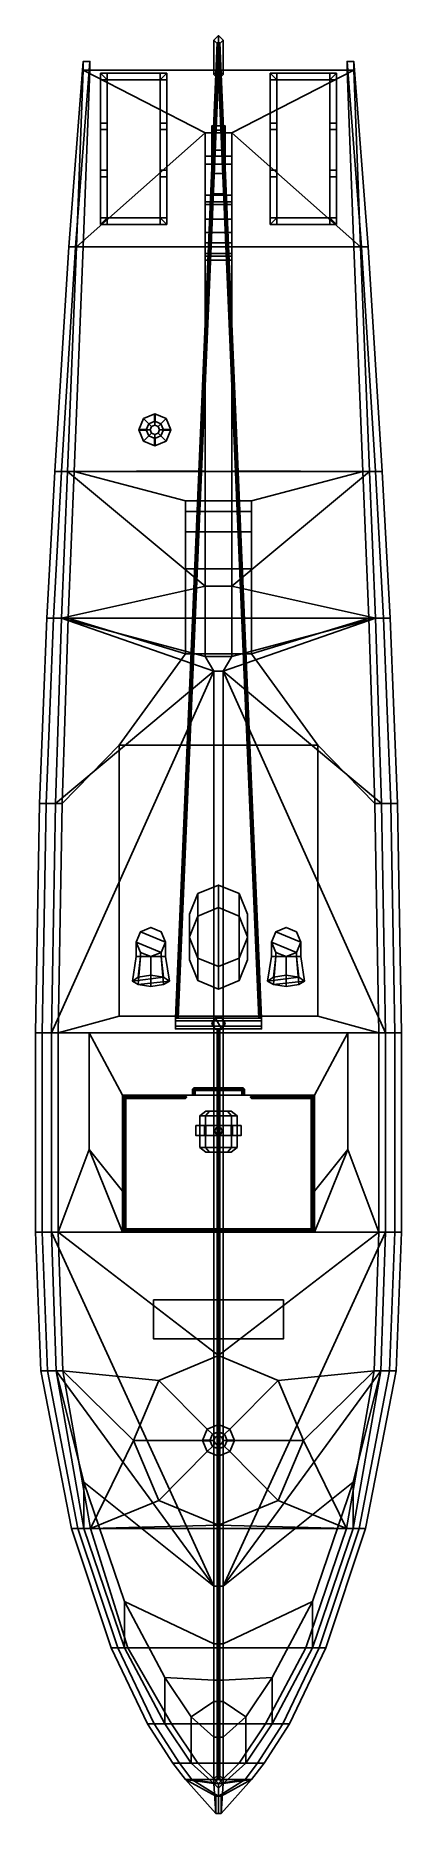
# Model space of a CAD drawing. Extents: x -2.8 to 2.8, y -13.3 to 13.6.
import ezdxf

# ---------------------------------------------------------------- set-up
doc = ezdxf.new("R2010")
doc.units = 0
doc.layers.get('0').update_dxf_attribs({"linetype": 'CONTINUOUS'})
for name, color, linetype in [('FALSEBOARD', 6, 'CONTINUOUS'), ('RAILINGS', 6, 'CONTINUOUS'), ('SUPERSTRUCTURE', 3, 'CONTINUOUS')]:
    doc.layers.add(name, color=color, linetype=linetype)

msp = doc.modelspace()

# ---------------------------------------------------------------- linework, layer by layer
for points in [[(-0.2, 12.1, 0.53), (-0.2, 12.1, 0.53), (-2.14, 10.38, 0.65), (-2.04, 13.05, 0.75)], [(-2.04, 13.05, 0.75), (-2.14, 10.38, 0.65), (-2.14, 10.38, 0.95), (-2.04, 13.05, 1.05)], [(2.04, 13.05, 0.75), (0.2, 12.1, 0.53), (-0.2, 12.1, 0.53), (-2.04, 13.05, 0.75)], [(-1.94, 13.05, 1.05), (-2.04, 10.38, 0.95), (2.04, 10.38, 0.95), (1.94, 13.05, 1.05)], [(2.04, 13.05, 0.75), (-2.04, 13.05, 0.75), (-2.04, 13.05, 1.05), (2.04, 13.05, 1.05)], [(2.14, 10.38, 0.65), (0.2, 12.1, 0.53), (0.2, 12.1, 0.53), (2.04, 13.05, 0.75)], [(2.04, 13.05, 1.05), (2.14, 10.38, 0.95), (2.14, 10.38, 0.65), (2.04, 13.05, 0.75)], [(-0.2, 10.38, 0.53), (-0.2, 10.38, 0.53), (-2.14, 10.38, 0.65), (-0.2, 12.1, 0.53)], [(-0.2, 11.75, 0.23), (-0.2, 5.26), (-0.2, 10.38, 0.53), (-0.2, 12.1, 0.53)], [(0.2, 12.1, 0.53), (0.2, 11.75, 0.23), (-0.2, 11.75, 0.23), (-0.2, 12.1, 0.53)], [(-0.1, 12.14, -0.61), (-0.1, 12.21, -0.69), (-0.1, 12.21, -1.31), (-0.1, 12.14, -1.43)], [(-0.1, 12.21, -1.31), (-0.1, 12.21, -0.69), (0.1, 12.21, -0.69), (0.1, 12.21, -1.31)], [(0.1, 12.14, -0.61), (0.1, 12.21, -0.69), (-0.1, 12.21, -0.69), (-0.1, 12.14, -0.61)], [(-0.1, 12.14, -1.43), (-0.1, 12.21, -1.31), (0.1, 12.21, -1.31), (0.1, 12.14, -1.43)], [(-0.1, 12.14, -1.43), (-0.1, 11.84, -1.77), (-0.1, 11.84, -0.31), (-0.1, 12.14, -0.61)], [(0.1, 12.14, -1.43), (0.1, 11.84, -1.77), (-0.1, 11.84, -1.77), (-0.1, 12.14, -1.43)], [(-0.1, 12.14, -0.61), (-0.1, 11.84, -0.31), (0.1, 11.84, -0.31), (0.1, 12.14, -0.61)], [(0.1, 12.21, -1.31), (0.1, 12.21, -0.69), (0.1, 12.14, -0.61), (0.1, 12.14, -1.43)], [(0.1, 11.84, -0.31), (0.1, 11.84, -1.77), (0.1, 12.14, -1.43), (0.1, 12.14, -0.61)], [(0.2, 10.38, 0.53), (0.2, 5.26), (0.2, 11.75, 0.23), (0.2, 12.1, 0.53)], [(2.14, 10.38, 0.65), (0.2, 10.38, 0.53), (0.2, 10.38, 0.53), (0.2, 12.1, 0.53)], [(-0.1, 11.84, -0.31), (-0.1, 11.49, -0.14), (0.1, 11.49, -0.14), (0.1, 11.84, -0.31)], [(-0.1, 11.84, -1.77), (-0.1, 11.49, -1.92), (-0.1, 11.49, -0.14), (-0.1, 11.84, -0.31)], [(0.1, 11.84, -1.77), (0.1, 11.49, -1.92), (-0.1, 11.49, -1.92), (-0.1, 11.84, -1.77)], [(0.1, 11.49, -0.14), (0.1, 11.49, -1.92), (0.1, 11.84, -1.77), (0.1, 11.84, -0.31)], [(-0.2, 11.75, 0.23), (-0.2, 11.63), (-0.2, 5.26), (-0.2, 11.75, 0.23)], [(0.2, 11.75, 0.23), (0.2, 11.63), (-0.2, 11.63), (-0.2, 11.75, 0.23)], [(0.2, 11.75, 0.23), (0.2, 11.75, 0.23), (-0.2, 11.75, 0.23)], [(0.2, 5.26), (0.2, 11.63), (0.2, 11.75, 0.23)], [(-0.1, 11.49, -1.92), (-0.1, 11.18, -1.92), (-0.1, 11.18, -0.04), (-0.1, 11.49, -0.14)], [(-0.1, 11.49, -0.14), (-0.1, 11.18, -0.04), (0.1, 11.18, -0.04), (0.1, 11.49, -0.14)], [(0.1, 11.49, -1.92), (0.1, 11.18, -1.92), (-0.1, 11.18, -1.92), (-0.1, 11.49, -1.92)], [(0.1, 11.18, -0.04), (0.1, 11.18, -1.92), (0.1, 11.49, -1.92), (0.1, 11.49, -0.14)], [(-0.2, 11.06, -2.01), (-0.2, 11.16, -1.92), (0.2, 11.16, -1.92), (0.2, 11.06, -2.01)], [(-0.2, 11.16, -1.92), (-0.2, 11.16), (0.2, 11.16), (0.2, 11.16, -1.92)], [(-0.2, 11.02, -1.48), (-0.2, 11.02, -1.05), (-0.2, 11.16), (-0.2, 11.16, -1.92)], [(-0.2, 10.6, -2.08), (-0.2, 11.02, -1.48), (-0.2, 11.16, -1.92), (-0.2, 11.06, -2.01)], [(-0.2, 10.8, -0.72), (-0.2, 11.16), (-0.2, 11.16), (-0.2, 11.02, -1.05)], [(-0.2, 10.6, -0.55), (-0.2, 11.16), (-0.2, 11.16), (-0.2, 10.8, -0.72)], [(-0.2, 10.44, -0.55), (-0.2, 5.26), (-0.2, 11.16), (-0.2, 10.6, -0.55)], [(-0.2, 4.2, -2.19), (-0.2, 11.06, -2.19), (0.2, 11.06, -2.19), (0.2, 4.2, -2.19)], [(-0.2, 11.06, -2.19), (-0.2, 11.06, -2.01), (0.2, 11.06, -2.01), (0.2, 11.06, -2.19)], [(-0.2, 10.6, -2.08), (-0.2, 10.6, -2.08), (-0.2, 11.06, -2.01), (-0.2, 11.06, -2.19)], [(-0.2, 10.44, -2.08), (-0.2, 10.6, -2.08), (-0.2, 11.06, -2.19), (-0.2, 4.2, -2.19)], [(-0.2, 11.02, -1.48), (-0.2, 10.6, -2.08), (0.2, 10.6, -2.08), (0.2, 11.02, -1.48)], [(-0.2, 11.02, -1.05), (-0.2, 11.02, -1.48), (0.2, 11.02, -1.48), (0.2, 11.02, -1.05)], [(-0.2, 10.8, -0.72), (-0.2, 11.02, -1.05), (0.2, 11.02, -1.05), (0.2, 10.8, -0.72)], [(0.2, 11.06, -2.01), (0.2, 11.16, -1.92), (0.2, 11.02, -1.48), (0.2, 10.6, -2.08)], [(0.2, 11.16, -1.92), (0.2, 11.16), (0.2, 11.02, -1.05), (0.2, 11.02, -1.48)], [(0.2, 10.8, -0.72), (0.2, 11.02, -1.05), (0.2, 11.16)], [(0.2, 10.6, -0.55), (0.2, 10.8, -0.72), (0.2, 11.16)], [(0.2, 10.44, -0.55), (0.2, 10.6, -0.55), (0.2, 11.16), (0.2, 5.26)], [(0.2, 4.2, -2.19), (0.2, 11.06, -2.19), (0.2, 10.6, -2.08), (0.2, 10.44, -2.08)], [(0.2, 11.06, -2.19), (0.2, 11.06, -2.01), (0.2, 10.6, -2.08)], [(-0.2, 10.6, -0.55), (-0.2, 10.8, -0.72), (0.2, 10.8, -0.72), (0.2, 10.6, -0.55)], [(-0.2, 10.44, -0.55), (-0.2, 10.6, -0.55), (0.2, 10.6, -0.55), (0.2, 10.44, -0.55)], [(-0.2, 10.6, -2.08), (-0.2, 10.44, -2.08), (0.2, 10.44, -2.08), (0.2, 10.6, -2.08)], [(-0.2, 10.38, 0.53), (-0.2, 7, 0.53), (-2.28, 6.99, 0.59), (-2.14, 10.38, 0.65)], [(-2.14, 10.38, 0.65), (-2.28, 6.99, 0.59), (-2.28, 6.99, 0.88), (-2.14, 10.38, 0.95)], [(-2.04, 10.38, 0.95), (-2.18, 6.99, 0.88), (2.18, 6.99, 0.88), (2.04, 10.38, 0.95)], [(-0.2, 10.24, -0.79), (-0.2, 10.44, -0.55), (0.2, 10.44, -0.55), (0.2, 10.24, -0.79)], [(-0.2, 10.44, -2.08), (-0.2, 10.28, -1.94), (0.2, 10.28, -1.94), (0.2, 10.44, -2.08)], [(-0.2, 5.26), (-0.2, 5.26), (-0.2, 10.44, -0.55), (-0.2, 10.24, -0.79)], [(-0.2, 4.2, -2.19), (-0.2, 4.2, -2.19), (-0.2, 10.28, -1.94), (-0.2, 10.44, -2.08)], [(-0.2, 10.38, 0.53), (-0.2, 5.26), (-0.2, 7, 0.53), (-0.2, 10.38, 0.53)], [(-0.2, 10.28, -1.94), (-0.2, 10.18, -1.65), (0.2, 10.18, -1.65), (0.2, 10.28, -1.94)], [(-0.2, 4.2, -2.19), (-0.2, 4.2, -2.19), (-0.2, 10.18, -1.65), (-0.2, 10.28, -1.94)], [(-0.2, 10.18, -0.95), (-0.2, 10.24, -0.79), (0.2, 10.24, -0.79), (0.2, 10.18, -0.95)], [(-0.2, 5.26), (-0.2, 5.26), (-0.2, 10.24, -0.79), (-0.2, 10.18, -0.95)], [(0.2, 10.24, -0.79), (0.2, 10.44, -0.55), (0.2, 5.26)], [(0.2, 10.44, -2.08), (0.2, 10.28, -1.94), (0.2, 4.2, -2.19)], [(0.2, 7, 0.53), (0.2, 5.26), (0.2, 10.38, 0.53)], [(2.14, 10.38, 0.65), (2.28, 6.99, 0.59), (0.2, 7, 0.53), (0.2, 10.38, 0.53)], [(0.2, 10.28, -1.94), (0.2, 10.18, -1.65), (0.2, 4.2, -2.19)], [(0.2, 10.18, -0.95), (0.2, 10.24, -0.79), (0.2, 5.26)], [(2.14, 10.38, 0.95), (2.28, 6.99, 0.88), (2.28, 6.99, 0.59), (2.14, 10.38, 0.65)], [(-0.2, 10.18, -1.65), (-0.2, 10.18, -0.95), (0.2, 10.18, -0.95), (0.2, 10.18, -1.65)], [(-0.2, 4.2, -2.19), (-0.2, 5.26), (-0.2, 10.18, -0.95), (-0.2, 10.18, -1.65)], [(0.2, 4.2, -2.19), (0.2, 10.18, -1.65), (0.2, 10.18, -0.95), (0.2, 5.26)], [(-1.13, 7.79, 0.91), (-1.2, 7.62, 0.91), (-1.09, 7.62, 0.91), (-1.052, 7.712, 0.91)], [(-1.13, 7.79, 0.89), (-1.2, 7.62, 0.89), (-1.2, 7.62, 0.91), (-1.13, 7.79, 0.91)], [(-0.96, 7.86, 0.91), (-1.13, 7.79, 0.91), (-1.052, 7.712, 0.91), (-0.96, 7.75, 0.91)], [(-0.96, 7.86, 0.89), (-1.13, 7.79, 0.89), (-1.13, 7.79, 0.91), (-0.96, 7.86, 0.91)], [(-0.965, 7.732, 1.028), (-0.965, 7.85, 0.91), (-0.965, 7.75, 0.91), (-0.965, 7.732, 1.028)], [(-0.79, 7.79, 0.91), (-0.96, 7.86, 0.91), (-0.96, 7.75, 0.91), (-0.868, 7.712, 0.91)], [(-0.79, 7.79, 0.89), (-0.96, 7.86, 0.89), (-0.96, 7.86, 0.91), (-0.79, 7.79, 0.91)], [(-0.955, 7.732, 1.028), (-0.955, 7.85, 0.91), (-0.955, 7.75, 0.91), (-0.955, 7.732, 1.028)], [(-0.72, 7.62, 0.91), (-0.79, 7.79, 0.91), (-0.868, 7.712, 0.91), (-0.83, 7.62, 0.91)], [(-0.72, 7.62, 0.89), (-0.79, 7.79, 0.89), (-0.79, 7.79, 0.91), (-0.72, 7.62, 0.91)], [(-1.2, 7.62, 0.91), (-1.13, 7.45, 0.91), (-1.052, 7.528, 0.91), (-1.09, 7.62, 0.91)], [(-1.2, 7.62, 0.89), (-1.13, 7.45, 0.89), (-1.13, 7.45, 0.91), (-1.2, 7.62, 0.91)], [(-1.072, 7.625, 1.028), (-1.19, 7.625, 0.91), (-1.09, 7.625, 0.91), (-1.072, 7.625, 1.028)], [(-1.072, 7.615, 1.028), (-1.19, 7.615, 0.91), (-1.09, 7.615, 0.91), (-1.072, 7.615, 1.028)], [(-1.13, 7.45, 0.91), (-0.96, 7.38, 0.91), (-0.96, 7.49, 0.91), (-1.052, 7.528, 0.91)], [(-1.052, 7.712, 0.91), (-1.09, 7.62, 0.91), (-1.03, 7.62, 1.31), (-1.009, 7.669, 1.31)], [(-1.09, 7.62, 0.91), (-1.052, 7.528, 0.91), (-1.009, 7.571, 1.31), (-1.03, 7.62, 1.31)], [(-0.96, 7.75, 0.91), (-1.052, 7.712, 0.91), (-1.009, 7.669, 1.31), (-0.96, 7.69, 1.31)], [(-1.052, 7.528, 0.91), (-0.96, 7.49, 0.91), (-0.96, 7.55, 1.31), (-1.009, 7.571, 1.31)], [(-1.009, 7.669, 1.31), (-1.03, 7.62, 1.31), (-1.03, 7.62, 1.41), (-1.009, 7.669, 1.41)], [(-1.03, 7.62, 1.31), (-1.009, 7.571, 1.31), (-1.009, 7.571, 1.41), (-1.03, 7.62, 1.41)], [(-0.96, 7.69, 1.31), (-1.009, 7.669, 1.31), (-1.009, 7.669, 1.41), (-0.96, 7.69, 1.41)], [(-1.009, 7.571, 1.31), (-0.96, 7.55, 1.31), (-0.96, 7.55, 1.41), (-1.009, 7.571, 1.41)], [(-0.868, 7.712, 0.91), (-0.96, 7.75, 0.91), (-0.96, 7.69, 1.31), (-0.911, 7.669, 1.31)], [(-0.911, 7.669, 1.31), (-0.96, 7.69, 1.31), (-0.96, 7.69, 1.41), (-0.911, 7.669, 1.41)], [(-0.96, 7.49, 0.91), (-0.868, 7.528, 0.91), (-0.911, 7.571, 1.31), (-0.96, 7.55, 1.31)], [(-0.96, 7.55, 1.31), (-0.911, 7.571, 1.31), (-0.911, 7.571, 1.41), (-0.96, 7.55, 1.41)], [(-0.96, 7.38, 0.91), (-0.79, 7.45, 0.91), (-0.868, 7.528, 0.91), (-0.96, 7.49, 0.91)], [(-0.83, 7.62, 0.91), (-0.868, 7.712, 0.91), (-0.911, 7.669, 1.31), (-0.89, 7.62, 1.31)], [(-0.89, 7.62, 1.31), (-0.911, 7.669, 1.31), (-0.911, 7.669, 1.41), (-0.89, 7.62, 1.41)], [(-0.868, 7.528, 0.91), (-0.83, 7.62, 0.91), (-0.89, 7.62, 1.31), (-0.911, 7.571, 1.31)], [(-0.911, 7.571, 1.31), (-0.89, 7.62, 1.31), (-0.89, 7.62, 1.41), (-0.911, 7.571, 1.41)], [(-0.79, 7.45, 0.91), (-0.72, 7.62, 0.91), (-0.83, 7.62, 0.91), (-0.868, 7.528, 0.91)], [(-0.848, 7.625, 1.028), (-0.73, 7.625, 0.91), (-0.83, 7.625, 0.91), (-0.848, 7.625, 1.028)], [(-0.848, 7.615, 1.028), (-0.73, 7.615, 0.91), (-0.83, 7.615, 0.91), (-0.848, 7.615, 1.028)], [(-0.79, 7.45, 0.89), (-0.72, 7.62, 0.89), (-0.72, 7.62, 0.91), (-0.79, 7.45, 0.91)], [(-1.13, 7.45, 0.89), (-0.96, 7.38, 0.89), (-0.96, 7.38, 0.91), (-1.13, 7.45, 0.91)], [(-0.965, 7.508, 1.028), (-0.965, 7.39, 0.91), (-0.965, 7.49, 0.91), (-0.965, 7.508, 1.028)], [(-0.96, 7.38, 0.89), (-0.79, 7.45, 0.89), (-0.79, 7.45, 0.91), (-0.96, 7.38, 0.91)], [(-0.955, 7.508, 1.028), (-0.955, 7.39, 0.91), (-0.955, 7.49, 0.91), (-0.955, 7.508, 1.028)], [(-0.2, 5.26), (-0.2, 5.26), (-2.37, 4.78), (-2.28, 6.99, 0.59)], [(-2.28, 6.99, 0.59), (-2.37, 4.78), (-2.37, 4.78, 0.88), (-2.28, 6.99, 0.88)], [(-0.2, 7, 0.53), (-0.2, 7, 0.53), (-0.2, 5.26), (-2.28, 6.99, 0.59)], [(-2.18, 6.99, 0.88), (-2.27, 4.78, 0.88), (-0.5, 4.24, 0.88), (-0.5, 6.55, 0.88)], [(-2.18, 6.99, 0.88), (-0.5, 6.55, 0.88), (0.5, 6.55, 0.88), (2.18, 6.99, 0.88)], [(2.28, 6.99, 0.59), (0.2, 5.26), (0.2, 7, 0.53)], [(0.5, 6.55, 0.88), (0.5, 4.24, 0.88), (2.27, 4.78, 0.88), (2.18, 6.99, 0.88)], [(2.28, 6.99, 0.88), (2.37, 4.78, 0.88), (2.37, 4.78), (2.28, 6.99, 0.59)], [(0.2, 5.26), (2.37, 4.78), (-2.37, 4.78), (-0.2, 5.26)], [(-0.2, 5.26), (-0.2, 5.26), (-0.2, 4.2, -2.19), (-2.37, 4.78)], [(0.2, 4.2, -2.19), (0.2, 5.26), (2.37, 4.78)], [(-2.37, 4.78), (-2.46, 1.98), (-2.46, 1.98, 0.88), (-2.37, 4.78, 0.88)], [(-0.07, 3.98, -2.19), (-0.07, 3.98, -2.19), (-2.46, 1.98), (-2.37, 4.78)], [(-0.2, 4.2, -2.19), (-0.2, 4.2, -2.19), (-0.07, 3.98, -2.19), (-2.37, 4.78)], [(-2.27, 4.78, 0.88), (-2.36, 1.98, 0.88), (-1.5, 2.86, 0.88), (-0.5, 4.24, 0.88)], [(2.46, 1.98), (0.07, 3.98, -2.19), (0.07, 3.98, -2.19), (2.37, 4.78)], [(0.07, 3.98, -2.19), (0.2, 4.2, -2.19), (2.37, 4.78)], [(0.5, 4.24, 0.88), (1.5, 2.86, 0.88), (2.36, 1.98, 0.88), (2.27, 4.78, 0.88)], [(2.37, 4.78, 0.88), (2.46, 1.98, 0.88), (2.46, 1.98), (2.37, 4.78)], [(-0.5, 4.24, 0.88), (-1.5, 2.86, 0.88), (1.5, 2.86, 0.88), (0.5, 4.24, 0.88)], [(-0.07, 3.98, -2.19), (-0.2, 4.2, -2.19), (0.2, 4.2, -2.19), (0.07, 3.98, -2.19)], [(-0.07, 3.98, -2.19), (-0.07, 3.98, -2.19), (-2.52, -1.48), (-2.46, 1.98)], [(-0.07, 3.98, -2.19), (-0.07, -9.83, -2.08), (-2.52, -4.49), (-2.52, -1.48)], [(-0.07, 3.98, -2.19), (0.07, 3.98, -2.19), (0.07, -9.83, -2.08), (-0.07, -9.83, -2.08)], [(2.52, -4.49), (0.07, -9.83, -2.08), (0.07, 3.98, -2.19), (2.52, -1.48)], [(2.52, -1.48), (0.07, 3.98, -2.19), (0.07, 3.98, -2.19), (2.46, 1.98)], [(-2.36, 1.98, 0.88), (-2.42, -1.48, 0.96), (-1.5, -1.23, 0.954), (-1.5, 2.86, 0.88)], [(1.5, 2.86, 0.88), (1.5, -1.23, 0.954), (2.42, -1.48, 0.96), (2.36, 1.98, 0.88)], [(-2.46, 1.98), (-2.52, -1.48), (-2.52, -1.48, 0.96), (-2.46, 1.98, 0.88)], [(2.46, 1.98, 0.88), (2.52, -1.48, 0.96), (2.52, -1.48), (2.46, 1.98)], [(-1.5, -1.23, 0.954), (-2.42, -1.48, 0.96), (2.42, -1.48, 0.96), (1.5, -1.23, 0.954)], [(-2.52, -1.48), (-2.52, -4.49), (-2.52, -4.49, 1.15), (-2.52, -1.48, 0.96)], [(-2.42, -1.48, 0.96), (-2.42, -4.49, 1.15), (-1.95, -3.24, 1.071), (-1.95, -1.48, 0.96)], [(1.95, -1.48, 0.96), (1.95, -3.24, 1.071), (2.42, -4.49, 1.15), (2.42, -1.48, 0.96)], [(2.52, -1.48, 0.96), (2.52, -4.49, 1.15), (2.52, -4.49), (2.52, -1.48)], [(-2.42, -4.49, 1.15), (-2.42, -4.49, 1.15), (-1.45, -4.49, 1.15), (-1.95, -3.24, 1.071)], [(-1.45, -4.49, 1.15), (-1.45, -4.49, 1.15), (-1.45, -3.87, 1.111), (-1.95, -3.24, 1.071)], [(1.45, -3.87, 1.111), (1.45, -3.87, 1.111), (1.45, -4.49, 1.15), (1.95, -3.24, 1.071)], [(1.45, -4.49, 1.15), (1.45, -4.49, 1.15), (2.42, -4.49, 1.15), (1.95, -3.24, 1.071)], [(-2.52, -4.49), (-2.45, -6.58), (-2.45, -6.58, 1.27), (-2.52, -4.49, 1.15)], [(-0.07, -9.83, -2.08), (-0.07, -9.83, -2.08), (-2.45, -6.58), (-2.52, -4.49)], [(-2.42, -4.49, 1.15), (0, -6.35, 1.257), (0, -6.35, 1.257), (2.42, -4.49, 1.15)], [(-2.42, -4.49, 1.15), (-2.35, -6.58, 1.27), (-0.9, -6.725, 1.286), (0, -6.35, 1.257)], [(0, -6.35, 1.257), (0.9, -6.725, 1.286), (2.35, -6.58, 1.27), (2.42, -4.49, 1.15)], [(2.45, -6.58), (0.07, -9.83, -2.08), (0.07, -9.83, -2.08), (2.52, -4.49)], [(2.52, -4.49, 1.15), (2.45, -6.58, 1.27), (2.45, -6.58), (2.52, -4.49)], [(-2.45, -6.58), (-2.03, -8.26), (-2.03, -8.96, 1.54), (-2.45, -6.58, 1.27)], [(-0.07, -9.83, -2.08), (-0.07, -9.83, -2.08), (-2.03, -8.26), (-2.45, -6.58)], [(-2.35, -6.58, 1.27), (-1.93, -8.96, 1.54), (-1.28, -7.63, 1.389), (-2.35, -6.58, 1.27)], [(-2.35, -6.58, 1.27), (-1.28, -7.63, 1.389), (-0.9, -6.725, 1.286), (-2.35, -6.58, 1.27)], [(2.03, -8.26), (0.07, -9.83, -2.08), (0.07, -9.83, -2.08), (2.45, -6.58)], [(0.9, -6.725, 1.286), (1.28, -7.63, 1.389), (2.35, -6.58, 1.27), (0.9, -6.725, 1.286)], [(1.28, -7.63, 1.389), (1.93, -8.96, 1.54), (2.35, -6.58, 1.27), (1.28, -7.63, 1.389)], [(2.45, -6.58, 1.27), (2.03, -8.96, 1.54), (2.03, -8.26), (2.45, -6.58)], [(-0.17, -7.46, 1.55), (-0.24, -7.63, 1.55), (-0.24, -7.63, 1.57), (-0.17, -7.46, 1.57)], [(-0.17, -7.46, 1.57), (-0.24, -7.63, 1.57), (-0.13, -7.63, 1.57), (-0.092, -7.538, 1.57)], [(0, -7.39, 1.55), (-0.17, -7.46, 1.55), (-0.17, -7.46, 1.57), (0, -7.39, 1.57)], [(0, -7.39, 1.57), (-0.17, -7.46, 1.57), (-0.092, -7.538, 1.57), (0, -7.5, 1.57)], [(0, -7.5, 1.57), (-0.092, -7.538, 1.57), (-0.049, -7.581, 1.97), (0, -7.56, 1.97)], [(-0.005, -7.518, 1.688), (-0.005, -7.4, 1.57), (-0.005, -7.5, 1.57), (-0.005, -7.518, 1.688)], [(0.17, -7.46, 1.55), (0, -7.39, 1.55), (0, -7.39, 1.57), (0.17, -7.46, 1.57)], [(0.17, -7.46, 1.57), (0, -7.39, 1.57), (0, -7.5, 1.57), (0.092, -7.538, 1.57)], [(0.092, -7.538, 1.57), (0, -7.5, 1.57), (0, -7.56, 1.97), (0.049, -7.581, 1.97)], [(0.005, -7.518, 1.688), (0.005, -7.4, 1.57), (0.005, -7.5, 1.57), (0.005, -7.518, 1.688)], [(0.24, -7.63, 1.57), (0.17, -7.46, 1.57), (0.092, -7.538, 1.57), (0.13, -7.63, 1.57)], [(0.24, -7.63, 1.55), (0.17, -7.46, 1.55), (0.17, -7.46, 1.57), (0.24, -7.63, 1.57)], [(-1.28, -7.63, 1.389), (-1.93, -8.96, 1.54), (-0.9, -8.535, 1.492), (-1.28, -7.63, 1.389)], [(-0.24, -7.63, 1.55), (-0.17, -7.8, 1.55), (-0.17, -7.8, 1.57), (-0.24, -7.63, 1.57)], [(-0.24, -7.63, 1.57), (-0.17, -7.8, 1.57), (-0.092, -7.722, 1.57), (-0.13, -7.63, 1.57)], [(-0.112, -7.625, 1.688), (-0.23, -7.625, 1.57), (-0.13, -7.625, 1.57), (-0.112, -7.625, 1.688)], [(-0.112, -7.635, 1.688), (-0.23, -7.635, 1.57), (-0.13, -7.635, 1.57), (-0.112, -7.635, 1.688)], [(-0.17, -7.8, 1.57), (0, -7.87, 1.57), (0, -7.76, 1.57), (-0.092, -7.722, 1.57)], [(-0.092, -7.538, 1.57), (-0.13, -7.63, 1.57), (-0.07, -7.63, 1.97), (-0.049, -7.581, 1.97)], [(-0.13, -7.63, 1.57), (-0.092, -7.722, 1.57), (-0.049, -7.679, 1.97), (-0.07, -7.63, 1.97)], [(-0.092, -7.722, 1.57), (0, -7.76, 1.57), (0, -7.7, 1.97), (-0.049, -7.679, 1.97)], [(-0.049, -7.581, 1.97), (-0.07, -7.63, 1.97), (-0.07, -7.63, 2.07), (-0.049, -7.581, 2.07)], [(-0.07, -7.63, 1.97), (-0.049, -7.679, 1.97), (-0.049, -7.679, 2.07), (-0.07, -7.63, 2.07)], [(0, -7.56, 1.97), (-0.049, -7.581, 1.97), (-0.049, -7.581, 2.07), (0, -7.56, 2.07)], [(-0.049, -7.679, 1.97), (0, -7.7, 1.97), (0, -7.7, 2.07), (-0.049, -7.679, 2.07)], [(-0.005, -7.742, 1.688), (-0.005, -7.86, 1.57), (-0.005, -7.76, 1.57), (-0.005, -7.742, 1.688)], [(0.049, -7.581, 1.97), (0, -7.56, 1.97), (0, -7.56, 2.07), (0.049, -7.581, 2.07)], [(0, -7.7, 1.97), (0.049, -7.679, 1.97), (0.049, -7.679, 2.07), (0, -7.7, 2.07)], [(0, -7.76, 1.57), (0.092, -7.722, 1.57), (0.049, -7.679, 1.97), (0, -7.7, 1.97)], [(0, -7.87, 1.57), (0.17, -7.8, 1.57), (0.092, -7.722, 1.57), (0, -7.76, 1.57)], [(0.005, -7.742, 1.688), (0.005, -7.86, 1.57), (0.005, -7.76, 1.57), (0.005, -7.742, 1.688)], [(0.13, -7.63, 1.57), (0.092, -7.538, 1.57), (0.049, -7.581, 1.97), (0.07, -7.63, 1.97)], [(0.07, -7.63, 1.97), (0.049, -7.581, 1.97), (0.049, -7.581, 2.07), (0.07, -7.63, 2.07)], [(0.049, -7.679, 1.97), (0.07, -7.63, 1.97), (0.07, -7.63, 2.07), (0.049, -7.679, 2.07)], [(0.092, -7.722, 1.57), (0.13, -7.63, 1.57), (0.07, -7.63, 1.97), (0.049, -7.679, 1.97)], [(0.17, -7.8, 1.57), (0.24, -7.63, 1.57), (0.13, -7.63, 1.57), (0.092, -7.722, 1.57)], [(0.112, -7.625, 1.688), (0.23, -7.625, 1.57), (0.13, -7.625, 1.57), (0.112, -7.625, 1.688)], [(0.112, -7.635, 1.688), (0.23, -7.635, 1.57), (0.13, -7.635, 1.57), (0.112, -7.635, 1.688)], [(0.17, -7.8, 1.55), (0.24, -7.63, 1.55), (0.24, -7.63, 1.57), (0.17, -7.8, 1.57)], [(0.9, -8.535, 1.492), (1.93, -8.96, 1.54), (1.28, -7.63, 1.389), (0.9, -8.535, 1.492)], [(-0.17, -7.8, 1.55), (0, -7.87, 1.55), (0, -7.87, 1.57), (-0.17, -7.8, 1.57)], [(0, -7.87, 1.55), (0.17, -7.8, 1.55), (0.17, -7.8, 1.57), (0, -7.87, 1.57)], [(-2.03, -8.26), (-1.42, -10.06), (-1.42, -10.76, 1.77), (-2.03, -8.96, 1.54)], [(-0.07, -9.83, -2.08), (-0.07, -10.7, -2), (-1.42, -10.06), (-2.03, -8.26)], [(1.42, -10.06), (0.07, -10.7, -2), (0.07, -9.83, -2.08), (2.03, -8.26)], [(2.03, -8.96, 1.54), (1.42, -10.76, 1.77), (1.42, -10.06), (2.03, -8.26)], [(-0.9, -8.535, 1.492), (-1.93, -8.96, 1.54), (0, -8.91, 1.534), (-0.9, -8.535, 1.492)], [(0, -8.91, 1.534), (1.93, -8.96, 1.54), (0.9, -8.535, 1.492), (0, -8.91, 1.534)], [(0, -8.91, 1.534), (-1.93, -8.96, 1.54), (1.93, -8.96, 1.54), (0, -8.91, 1.534)], [(-1.93, -8.96, 1.54), (-1.37, -10.76, 1.77), (1.32, -10.76, 1.77), (1.93, -8.96, 1.54)], [(-0.07, -9.83, -2.08), (0.07, -9.83, -2.08), (0.07, -10.7, -2), (-0.07, -10.7, -2)], [(-1.42, -10.06), (-0.81, -11.21), (-0.81, -11.91, 1.95), (-1.42, -10.76, 1.77)], [(-0.07, -10.7, -2), (-0.07, -11.25, -1.66), (-0.81, -11.21), (-1.42, -10.06)], [(0.81, -11.21), (0.07, -11.25, -1.66), (0.07, -10.7, -2), (1.42, -10.06)], [(1.42, -10.76, 1.77), (0.81, -11.91, 1.95), (0.81, -11.21), (1.42, -10.06)], [(-0.07, -10.7, -2), (0.07, -10.7, -2), (0.07, -11.25, -1.66), (-0.07, -11.25, -1.66)], [(-1.37, -10.76, 1.77), (-0.71, -11.91, 1.95), (0.71, -11.91, 1.95), (1.32, -10.76, 1.77)], [(-0.81, -11.21), (-0.41, -11.8), (-0.41, -12.5, 2.06), (-0.81, -11.91, 1.95)], [(-0.07, -11.25, -1.66), (-0.07, -11.57, -1.32), (-0.41, -11.8), (-0.81, -11.21)], [(-0.07, -11.25, -1.66), (0.07, -11.25, -1.66), (0.07, -11.57, -1.32), (-0.07, -11.57, -1.32)], [(0.41, -11.8), (0.07, -11.57, -1.32), (0.07, -11.25, -1.66), (0.81, -11.21)], [(0.81, -11.91, 1.95), (0.41, -12.5, 2.06), (0.41, -11.8), (0.81, -11.21)], [(-0.07, -11.57, -1.32), (-0.07, -12.11), (-0.07, -12.11), (-0.41, -11.8)], [(-0.41, -11.8), (-0.07, -12.11), (-0.07, -12.81, 2.13), (-0.41, -12.5, 2.06)], [(-0.07, -11.57, -1.32), (0.07, -11.57, -1.32), (0.07, -12.11), (-0.07, -12.11)], [(0.07, -12.11), (0.07, -12.11), (0.07, -11.57, -1.32), (0.41, -11.8)], [(0.41, -12.5, 2.06), (0.07, -12.81, 2.13), (0.07, -12.11), (0.41, -11.8)], [(-0.71, -11.91, 1.95), (-0.31, -12.5, 2.06), (0.31, -12.5, 2.06), (0.71, -11.91, 1.95)], [(-0.07, -12.11), (0.07, -12.11), (0.07, -12.81, 2.13), (-0.07, -12.81, 2.13)], [(-0.31, -12.5, 2.06), (0, -12.81, 2.13), (0, -12.81, 2.13), (0.31, -12.5, 2.06)]]:
    msp.add_3dface(points)
at = {"layer": 'FALSEBOARD'}
for points in [[(-2.26, 10.38, 1.59), (-2.16, 10.38, 1.59), (-1.94, 13.18, 1.72), (-2.04, 13.18, 1.72)], [(-2.04, 13.05, 1.05), (-2.14, 10.38, 0.95), (-2.26, 10.38, 1.59), (-2.04, 13.18, 1.72)], [(-2.26, 10.38, 1.59), (-2.16, 10.38, 1.59), (-1.94, 13.18, 1.72), (-2.04, 13.18, 1.72)], [(-2.04, 13.05, 1.05), (-2.14, 10.38, 0.95), (-2.26, 10.38, 1.59), (-2.04, 13.18, 1.72)], [(-1.94, 13.18, 1.72), (-2.16, 10.38, 1.59), (-2.04, 10.38, 0.95), (-1.94, 13.05, 1.05)], [(-1.94, 13.18, 1.72), (-2.16, 10.38, 1.59), (-2.04, 10.38, 0.95), (-1.94, 13.05, 1.05)], [(-2.04, 13.18, 1.72), (-1.94, 13.18, 1.72), (-1.94, 13.05, 1.05), (-2.04, 13.05, 1.05)], [(-2.04, 13.18, 1.72), (-1.94, 13.18, 1.72), (-1.94, 13.05, 1.05), (-2.04, 13.05, 1.05)], [(1.94, 13.05, 1.05), (2.04, 10.38, 0.95), (2.16, 10.38, 1.59), (1.94, 13.18, 1.72)], [(2.04, 13.05, 1.05), (1.94, 13.05, 1.05), (1.94, 13.18, 1.72), (2.04, 13.18, 1.72)], [(1.94, 13.18, 1.72), (2.16, 10.38, 1.59), (2.26, 10.38, 1.59), (2.04, 13.18, 1.72)], [(1.94, 13.18, 1.72), (2.16, 10.38, 1.59), (2.26, 10.38, 1.59), (2.04, 13.18, 1.72)], [(1.94, 13.05, 1.05), (2.04, 10.38, 0.95), (2.16, 10.38, 1.59), (1.94, 13.18, 1.72)], [(2.04, 13.05, 1.05), (1.94, 13.05, 1.05), (1.94, 13.18, 1.72), (2.04, 13.18, 1.72)], [(2.04, 13.18, 1.72), (2.26, 10.38, 1.59), (2.14, 10.38, 0.95), (2.04, 13.05, 1.05)], [(2.04, 13.18, 1.72), (2.26, 10.38, 1.59), (2.14, 10.38, 0.95), (2.04, 13.05, 1.05)], [(-2.14, 10.38, 0.95), (-2.28, 6.99, 0.88), (-2.47, 6.99, 1.56), (-2.26, 10.38, 1.59)], [(-2.47, 6.99, 1.56), (-2.37, 6.99, 1.56), (-2.16, 10.38, 1.59), (-2.26, 10.38, 1.59)], [(-2.14, 10.38, 0.95), (-2.28, 6.99, 0.88), (-2.47, 6.99, 1.56), (-2.26, 10.38, 1.59)], [(-2.47, 6.99, 1.56), (-2.37, 6.99, 1.56), (-2.16, 10.38, 1.59), (-2.26, 10.38, 1.59)], [(-2.16, 10.38, 1.59), (-2.37, 6.99, 1.56), (-2.18, 6.99, 0.88), (-2.04, 10.38, 0.95)], [(-2.16, 10.38, 1.59), (-2.37, 6.99, 1.56), (-2.18, 6.99, 0.88), (-2.04, 10.38, 0.95)], [(2.04, 10.38, 0.95), (2.18, 6.99, 0.88), (2.37, 6.99, 1.56), (2.16, 10.38, 1.59)], [(2.04, 10.38, 0.95), (2.18, 6.99, 0.88), (2.37, 6.99, 1.56), (2.16, 10.38, 1.59)], [(2.26, 10.38, 1.59), (2.47, 6.99, 1.56), (2.28, 6.99, 0.88), (2.14, 10.38, 0.95)], [(2.26, 10.38, 1.59), (2.47, 6.99, 1.56), (2.28, 6.99, 0.88), (2.14, 10.38, 0.95)], [(2.16, 10.38, 1.59), (2.37, 6.99, 1.56), (2.47, 6.99, 1.56), (2.26, 10.38, 1.59)], [(2.16, 10.38, 1.59), (2.37, 6.99, 1.56), (2.47, 6.99, 1.56), (2.26, 10.38, 1.59)], [(-2.59, 4.78, 1.55), (-2.49, 4.78, 1.55), (-2.37, 6.99, 1.56), (-2.47, 6.99, 1.56)], [(-2.28, 6.99, 0.88), (-2.37, 4.78, 0.88), (-2.59, 4.78, 1.55), (-2.47, 6.99, 1.56)], [(-2.28, 6.99, 0.88), (-2.37, 4.78, 0.88), (-2.59, 4.78, 1.55), (-2.47, 6.99, 1.56)], [(-2.59, 4.78, 1.55), (-2.49, 4.78, 1.55), (-2.37, 6.99, 1.56), (-2.47, 6.99, 1.56)], [(-2.37, 6.99, 1.56), (-2.49, 4.78, 1.55), (-2.27, 4.78, 0.88), (-2.18, 6.99, 0.88)], [(-2.37, 6.99, 1.56), (-2.49, 4.78, 1.55), (-2.27, 4.78, 0.88), (-2.18, 6.99, 0.88)], [(2.18, 6.99, 0.88), (2.27, 4.78, 0.88), (2.49, 4.78, 1.55), (2.37, 6.99, 1.56)], [(2.18, 6.99, 0.88), (2.27, 4.78, 0.88), (2.49, 4.78, 1.55), (2.37, 6.99, 1.56)], [(2.47, 6.99, 1.56), (2.59, 4.78, 1.55), (2.37, 4.78, 0.88), (2.28, 6.99, 0.88)], [(2.47, 6.99, 1.56), (2.59, 4.78, 1.55), (2.37, 4.78, 0.88), (2.28, 6.99, 0.88)], [(2.37, 6.99, 1.56), (2.49, 4.78, 1.55), (2.59, 4.78, 1.55), (2.47, 6.99, 1.56)], [(2.37, 6.99, 1.56), (2.49, 4.78, 1.55), (2.59, 4.78, 1.55), (2.47, 6.99, 1.56)], [(-2.7, 1.98, 1.54), (-2.6, 1.98, 1.54), (-2.49, 4.78, 1.55), (-2.59, 4.78, 1.55)], [(-2.37, 4.78, 0.88), (-2.46, 1.98, 0.88), (-2.7, 1.98, 1.54), (-2.59, 4.78, 1.55)], [(-2.37, 4.78, 0.88), (-2.46, 1.98, 0.88), (-2.7, 1.98, 1.54), (-2.59, 4.78, 1.55)], [(-2.7, 1.98, 1.54), (-2.6, 1.98, 1.54), (-2.49, 4.78, 1.55), (-2.59, 4.78, 1.55)], [(-2.49, 4.78, 1.55), (-2.6, 1.98, 1.54), (-2.36, 1.98, 0.88), (-2.27, 4.78, 0.88)], [(-2.49, 4.78, 1.55), (-2.6, 1.98, 1.54), (-2.36, 1.98, 0.88), (-2.27, 4.78, 0.88)], [(2.27, 4.78, 0.88), (2.36, 1.98, 0.88), (2.6, 1.98, 1.54), (2.49, 4.78, 1.55)], [(2.27, 4.78, 0.88), (2.36, 1.98, 0.88), (2.6, 1.98, 1.54), (2.49, 4.78, 1.55)], [(2.59, 4.78, 1.55), (2.7, 1.98, 1.54), (2.46, 1.98, 0.88), (2.37, 4.78, 0.88)], [(2.59, 4.78, 1.55), (2.7, 1.98, 1.54), (2.46, 1.98, 0.88), (2.37, 4.78, 0.88)], [(2.49, 4.78, 1.55), (2.6, 1.98, 1.54), (2.7, 1.98, 1.54), (2.59, 4.78, 1.55)], [(2.49, 4.78, 1.55), (2.6, 1.98, 1.54), (2.7, 1.98, 1.54), (2.59, 4.78, 1.55)], [(-2.76, -1.48, 1.65), (-2.66, -1.48, 1.65), (-2.6, 1.98, 1.54), (-2.7, 1.98, 1.54)], [(-2.46, 1.98, 0.88), (-2.52, -1.48, 0.96), (-2.76, -1.48, 1.65), (-2.7, 1.98, 1.54)], [(-2.46, 1.98, 0.88), (-2.52, -1.48, 0.96), (-2.76, -1.48, 1.65), (-2.7, 1.98, 1.54)], [(-2.76, -1.48, 1.65), (-2.66, -1.48, 1.65), (-2.6, 1.98, 1.54), (-2.7, 1.98, 1.54)], [(-2.6, 1.98, 1.54), (-2.66, -1.48, 1.65), (-2.42, -1.48, 0.96), (-2.36, 1.98, 0.88)], [(-2.6, 1.98, 1.54), (-2.66, -1.48, 1.65), (-2.42, -1.48, 0.96), (-2.36, 1.98, 0.88)], [(2.36, 1.98, 0.88), (2.42, -1.48, 0.96), (2.66, -1.48, 1.65), (2.6, 1.98, 1.54)], [(2.36, 1.98, 0.88), (2.42, -1.48, 0.96), (2.66, -1.48, 1.65), (2.6, 1.98, 1.54)], [(2.7, 1.98, 1.54), (2.76, -1.48, 1.65), (2.52, -1.48, 0.96), (2.46, 1.98, 0.88)], [(2.7, 1.98, 1.54), (2.76, -1.48, 1.65), (2.52, -1.48, 0.96), (2.46, 1.98, 0.88)], [(2.6, 1.98, 1.54), (2.66, -1.48, 1.65), (2.76, -1.48, 1.65), (2.7, 1.98, 1.54)], [(2.6, 1.98, 1.54), (2.66, -1.48, 1.65), (2.76, -1.48, 1.65), (2.7, 1.98, 1.54)], [(-2.76, -4.49, 1.82), (-2.66, -4.49, 1.82), (-2.66, -1.48, 1.65), (-2.76, -1.48, 1.65)], [(-2.52, -1.48, 0.96), (-2.52, -4.49, 1.15), (-2.76, -4.49, 1.82), (-2.76, -1.48, 1.65)], [(-2.52, -1.48, 0.96), (-2.52, -4.49, 1.15), (-2.76, -4.49, 1.82), (-2.76, -1.48, 1.65)], [(-2.76, -4.49, 1.82), (-2.66, -4.49, 1.82), (-2.66, -1.48, 1.65), (-2.76, -1.48, 1.65)], [(-2.66, -1.48, 1.65), (-2.66, -4.49, 1.82), (-2.42, -4.49, 1.15), (-2.42, -1.48, 0.96)], [(-2.66, -1.48, 1.65), (-2.66, -4.49, 1.82), (-2.42, -4.49, 1.15), (-2.42, -1.48, 0.96)], [(2.42, -1.48, 0.96), (2.42, -4.49, 1.15), (2.66, -4.49, 1.82), (2.66, -1.48, 1.65)], [(2.42, -1.48, 0.96), (2.42, -4.49, 1.15), (2.66, -4.49, 1.82), (2.66, -1.48, 1.65)], [(2.76, -1.48, 1.65), (2.76, -4.49, 1.82), (2.52, -4.49, 1.15), (2.52, -1.48, 0.96)], [(2.76, -1.48, 1.65), (2.76, -4.49, 1.82), (2.52, -4.49, 1.15), (2.52, -1.48, 0.96)], [(2.66, -1.48, 1.65), (2.66, -4.49, 1.82), (2.76, -4.49, 1.82), (2.76, -1.48, 1.65)], [(2.66, -1.48, 1.65), (2.66, -4.49, 1.82), (2.76, -4.49, 1.82), (2.76, -1.48, 1.65)], [(-2.68, -6.58, 1.97), (-2.58, -6.58, 1.97), (-2.66, -4.49, 1.82), (-2.76, -4.49, 1.82)], [(-2.52, -4.49, 1.15), (-2.45, -6.58, 1.27), (-2.68, -6.58, 1.97), (-2.76, -4.49, 1.82)], [(-2.52, -4.49, 1.15), (-2.45, -6.58, 1.27), (-2.68, -6.58, 1.97), (-2.76, -4.49, 1.82)], [(-2.68, -6.58, 1.97), (-2.58, -6.58, 1.97), (-2.66, -4.49, 1.82), (-2.76, -4.49, 1.82)], [(-2.66, -4.49, 1.82), (-2.58, -6.58, 1.97), (-2.35, -6.58, 1.27), (-2.42, -4.49, 1.15)], [(-2.66, -4.49, 1.82), (-2.58, -6.58, 1.97), (-2.35, -6.58, 1.27), (-2.42, -4.49, 1.15)], [(2.42, -4.49, 1.15), (2.35, -6.58, 1.27), (2.58, -6.58, 1.97), (2.66, -4.49, 1.82)], [(2.42, -4.49, 1.15), (2.35, -6.58, 1.27), (2.58, -6.58, 1.97), (2.66, -4.49, 1.82)], [(2.76, -4.49, 1.82), (2.68, -6.58, 1.97), (2.45, -6.58, 1.27), (2.52, -4.49, 1.15)], [(2.76, -4.49, 1.82), (2.68, -6.58, 1.97), (2.45, -6.58, 1.27), (2.52, -4.49, 1.15)], [(2.66, -4.49, 1.82), (2.58, -6.58, 1.97), (2.68, -6.58, 1.97), (2.76, -4.49, 1.82)], [(2.66, -4.49, 1.82), (2.58, -6.58, 1.97), (2.68, -6.58, 1.97), (2.76, -4.49, 1.82)], [(-2.22, -8.96, 2.23), (-2.12, -8.96, 2.23), (-2.58, -6.58, 1.97), (-2.68, -6.58, 1.97)], [(-2.45, -6.58, 1.27), (-2.03, -8.96, 1.54), (-2.22, -8.96, 2.23), (-2.68, -6.58, 1.97)], [(-2.45, -6.58, 1.27), (-2.03, -8.96, 1.54), (-2.22, -8.96, 2.23), (-2.68, -6.58, 1.97)], [(-2.22, -8.96, 2.23), (-2.12, -8.96, 2.23), (-2.58, -6.58, 1.97), (-2.68, -6.58, 1.97)], [(-2.58, -6.58, 1.97), (-2.12, -8.96, 2.23), (-1.93, -8.96, 1.54), (-2.35, -6.58, 1.27)], [(-2.58, -6.58, 1.97), (-2.12, -8.96, 2.23), (-1.93, -8.96, 1.54), (-2.35, -6.58, 1.27)], [(2.35, -6.58, 1.27), (1.93, -8.96, 1.54), (2.12, -8.96, 2.23), (2.58, -6.58, 1.97)], [(2.35, -6.58, 1.27), (1.93, -8.96, 1.54), (2.12, -8.96, 2.23), (2.58, -6.58, 1.97)], [(2.68, -6.58, 1.97), (2.22, -8.96, 2.23), (2.03, -8.96, 1.54), (2.45, -6.58, 1.27)], [(2.68, -6.58, 1.97), (2.22, -8.96, 2.23), (2.03, -8.96, 1.54), (2.45, -6.58, 1.27)], [(2.58, -6.58, 1.97), (2.12, -8.96, 2.23), (2.22, -8.96, 2.23), (2.68, -6.58, 1.97)], [(2.58, -6.58, 1.97), (2.12, -8.96, 2.23), (2.22, -8.96, 2.23), (2.68, -6.58, 1.97)], [(-1.62, -10.76, 2.47), (-1.52, -10.76, 2.47), (-2.12, -8.96, 2.23), (-2.22, -8.96, 2.23)], [(-2.03, -8.96, 1.54), (-1.42, -10.76, 1.77), (-1.62, -10.76, 2.47), (-2.22, -8.96, 2.23)], [(-2.03, -8.96, 1.54), (-1.42, -10.76, 1.77), (-1.62, -10.76, 2.47), (-2.22, -8.96, 2.23)], [(-1.62, -10.76, 2.47), (-1.52, -10.76, 2.47), (-2.12, -8.96, 2.23), (-2.22, -8.96, 2.23)], [(-2.12, -8.96, 2.23), (-1.52, -10.76, 2.47), (-1.37, -10.76, 1.77), (-1.93, -8.96, 1.54)], [(-2.12, -8.96, 2.23), (-1.52, -10.76, 2.47), (-1.37, -10.76, 1.77), (-1.93, -8.96, 1.54)], [(1.93, -8.96, 1.54), (1.32, -10.76, 1.77), (1.52, -10.76, 2.47), (2.12, -8.96, 2.23)], [(1.93, -8.96, 1.54), (1.32, -10.76, 1.77), (1.52, -10.76, 2.47), (2.12, -8.96, 2.23)], [(2.22, -8.96, 2.23), (1.62, -10.76, 2.47), (1.42, -10.76, 1.77), (2.03, -8.96, 1.54)], [(2.22, -8.96, 2.23), (1.62, -10.76, 2.47), (1.42, -10.76, 1.77), (2.03, -8.96, 1.54)], [(2.12, -8.96, 2.23), (1.52, -10.76, 2.47), (1.62, -10.76, 2.47), (2.22, -8.96, 2.23)], [(2.12, -8.96, 2.23), (1.52, -10.76, 2.47), (1.62, -10.76, 2.47), (2.22, -8.96, 2.23)], [(-1.07, -11.91, 2.64), (-0.97, -11.91, 2.64), (-1.52, -10.76, 2.47), (-1.62, -10.76, 2.47)], [(-1.42, -10.76, 1.77), (-0.81, -11.91, 1.95), (-1.07, -11.91, 2.64), (-1.62, -10.76, 2.47)], [(-1.42, -10.76, 1.77), (-0.81, -11.91, 1.95), (-1.07, -11.91, 2.64), (-1.62, -10.76, 2.47)], [(-1.07, -11.91, 2.64), (-0.97, -11.91, 2.64), (-1.52, -10.76, 2.47), (-1.62, -10.76, 2.47)], [(-1.52, -10.76, 2.47), (-0.97, -11.91, 2.64), (-0.71, -11.91, 1.95), (-1.37, -10.76, 1.77)], [(-1.52, -10.76, 2.47), (-0.97, -11.91, 2.64), (-0.71, -11.91, 1.95), (-1.37, -10.76, 1.77)], [(1.32, -10.76, 1.77), (0.71, -11.91, 1.95), (0.97, -11.91, 2.64), (1.52, -10.76, 2.47)], [(1.32, -10.76, 1.77), (0.71, -11.91, 1.95), (0.97, -11.91, 2.64), (1.52, -10.76, 2.47)], [(1.62, -10.76, 2.47), (1.07, -11.91, 2.64), (0.81, -11.91, 1.95), (1.42, -10.76, 1.77)], [(1.62, -10.76, 2.47), (1.07, -11.91, 2.64), (0.81, -11.91, 1.95), (1.42, -10.76, 1.77)], [(1.52, -10.76, 2.47), (0.97, -11.91, 2.64), (1.07, -11.91, 2.64), (1.62, -10.76, 2.47)], [(1.52, -10.76, 2.47), (0.97, -11.91, 2.64), (1.07, -11.91, 2.64), (1.62, -10.76, 2.47)], [(-0.69, -12.5, 2.73), (-0.59, -12.5, 2.73), (-0.97, -11.91, 2.64), (-1.07, -11.91, 2.64)], [(-0.81, -11.91, 1.95), (-0.41, -12.5, 2.06), (-0.69, -12.5, 2.73), (-1.07, -11.91, 2.64)], [(-0.81, -11.91, 1.95), (-0.41, -12.5, 2.06), (-0.69, -12.5, 2.73), (-1.07, -11.91, 2.64)], [(-0.69, -12.5, 2.73), (-0.59, -12.5, 2.73), (-0.97, -11.91, 2.64), (-1.07, -11.91, 2.64)], [(-0.97, -11.91, 2.64), (-0.59, -12.5, 2.73), (-0.31, -12.5, 2.06), (-0.71, -11.91, 1.95)], [(-0.97, -11.91, 2.64), (-0.59, -12.5, 2.73), (-0.31, -12.5, 2.06), (-0.71, -11.91, 1.95)], [(0.71, -11.91, 1.95), (0.31, -12.5, 2.06), (0.59, -12.5, 2.73), (0.97, -11.91, 2.64)], [(0.71, -11.91, 1.95), (0.31, -12.5, 2.06), (0.59, -12.5, 2.73), (0.97, -11.91, 2.64)], [(1.07, -11.91, 2.64), (0.69, -12.5, 2.73), (0.41, -12.5, 2.06), (0.81, -11.91, 1.95)], [(1.07, -11.91, 2.64), (0.69, -12.5, 2.73), (0.41, -12.5, 2.06), (0.81, -11.91, 1.95)], [(0.97, -11.91, 2.64), (0.59, -12.5, 2.73), (0.69, -12.5, 2.73), (1.07, -11.91, 2.64)], [(0.97, -11.91, 2.64), (0.59, -12.5, 2.73), (0.69, -12.5, 2.73), (1.07, -11.91, 2.64)], [(-0.5, -12.75, 2.78), (-0.4, -12.75, 2.78), (-0.59, -12.5, 2.73), (-0.69, -12.5, 2.73)], [(-0.41, -12.5, 2.06), (-0.07, -12.81, 2.13), (-0.5, -12.75, 2.78), (-0.69, -12.5, 2.73)], [(-0.41, -12.5, 2.06), (-0.07, -12.81, 2.13), (-0.5, -12.75, 2.78), (-0.69, -12.5, 2.73)], [(-0.5, -12.75, 2.78), (-0.4, -12.75, 2.78), (-0.59, -12.5, 2.73), (-0.69, -12.5, 2.73)], [(-0.59, -12.5, 2.73), (-0.4, -12.75, 2.78), (0, -12.81, 2.13), (-0.31, -12.5, 2.06)], [(-0.59, -12.5, 2.73), (-0.4, -12.75, 2.78), (0, -12.81, 2.13), (-0.31, -12.5, 2.06)], [(0.31, -12.5, 2.06), (0, -12.81, 2.13), (0.4, -12.75, 2.78), (0.59, -12.5, 2.73)], [(0.31, -12.5, 2.06), (0, -12.81, 2.13), (0.4, -12.75, 2.78), (0.59, -12.5, 2.73)], [(0.69, -12.5, 2.73), (0.5, -12.75, 2.78), (0.07, -12.81, 2.13), (0.41, -12.5, 2.06)], [(0.69, -12.5, 2.73), (0.5, -12.75, 2.78), (0.07, -12.81, 2.13), (0.41, -12.5, 2.06)], [(0.59, -12.5, 2.73), (0.4, -12.75, 2.78), (0.5, -12.75, 2.78), (0.69, -12.5, 2.73)], [(0.59, -12.5, 2.73), (0.4, -12.75, 2.78), (0.5, -12.75, 2.78), (0.69, -12.5, 2.73)], [(-0.04, -13, 3.06), (0, -13, 3.06), (-0.4, -12.75, 2.78), (-0.5, -12.75, 2.78)], [(-0.07, -12.81, 2.13), (-0.04, -13.26, 3.06), (-0.04, -13, 3.06), (-0.5, -12.75, 2.78)], [(-0.07, -12.81, 2.13), (-0.04, -13.26, 3.06), (-0.5, -12.75, 2.78)], [(-0.04, -13, 3.06), (0, -13, 3.06), (-0.4, -12.75, 2.78), (-0.5, -12.75, 2.78)], [(-0.5, -12.75, 2.78), (-0.04, -13.26, 3.06), (-0.04, -13, 3.06), (-0.5, -12.75, 2.78)], [(-0.4, -12.75, 2.78), (0, -13, 3.06), (0, -13.26, 3.06), (0, -12.81, 2.13)], [(0, -12.81, 2.13), (0, -12.81, 2.13), (-0.4, -12.75, 2.78), (0.4, -12.75, 2.78)], [(-0.4, -12.75, 2.78), (-0.4, -12.75, 2.78), (0, -13, 3.06), (0.4, -12.75, 2.78)], [(0, -12.81, 2.13), (0, -13.26, 3.06), (-0.04, -13.26, 3.06), (-0.07, -12.81, 2.13)], [(0.04, -13.26, 3.06), (-0.04, -13.26, 3.06), (-0.07, -12.81, 2.13), (0.07, -12.81, 2.13)], [(0, -12.81, 2.13), (0, -13.26, 3.06), (0, -13, 3.06), (0.4, -12.75, 2.78)], [(0.4, -12.75, 2.78), (0, -13, 3.06), (0.04, -13, 3.06), (0.5, -12.75, 2.78)], [(0.4, -12.75, 2.78), (0, -13, 3.06), (0.04, -13, 3.06), (0.5, -12.75, 2.78)], [(0.04, -13.26, 3.06), (0, -13.26, 3.06), (0, -12.81, 2.13), (0.07, -12.81, 2.13)], [(0.5, -12.75, 2.78), (0.04, -13, 3.06), (0.04, -13.26, 3.06), (0.07, -12.81, 2.13)], [(0.5, -12.75, 2.78), (0.5, -12.75, 2.78), (0.04, -13.26, 3.06), (0.07, -12.81, 2.13)], [(0.04, -13, 3.06), (0.04, -13, 3.06), (0.04, -13.26, 3.06), (0.5, -12.75, 2.78)], [(-0.04, -13.26, 3.06), (0, -13.26, 3.06), (0, -13, 3.06), (-0.04, -13, 3.06)], [(-0.04, -13.26, 3.06), (0.04, -13.26, 3.06), (0.04, -13, 3.06), (-0.04, -13, 3.06)], [(0.04, -13, 3.06), (0, -13, 3.06), (0, -13.26, 3.06), (0.04, -13.26, 3.06)]]:
    msp.add_3dface(points, dxfattribs=at)
at = {"layer": 'RAILINGS'}
for points in [[(-0.5, -2.43, 5.22), (-0.52, -2.45, 5.2), (-1.42, -2.45, 5.2), (-1.44, -2.43, 5.22)], [(-0.48, -2.45, 5.24), (-0.5, -2.43, 5.22), (-1.44, -2.43, 5.22), (-1.42, -2.45, 5.24)], [(-1.42, -4.46, 5.2), (-1.44, -4.48, 5.22), (-1.44, -2.43, 5.22), (-1.42, -2.45, 5.2)], [(-1.44, -4.48, 5.22), (-1.42, -4.46, 5.24), (-1.42, -2.45, 5.24), (-1.44, -2.43, 5.22)], [(-1.42, -2.43, 4.65), (-1.44, -2.45, 4.65), (-1.44, -2.45, 5.22), (-1.42, -2.43, 5.22)], [(-1.44, -2.45, 4.65), (-1.42, -2.47, 4.65), (-1.42, -2.47, 5.22), (-1.44, -2.45, 5.22)], [(-1.4, -2.45, 4.65), (-1.42, -2.43, 4.65), (-1.42, -2.43, 5.22), (-1.4, -2.45, 5.22)], [(-0.52, -2.45, 5.2), (-0.5, -2.47, 5.22), (-1.4, -2.47, 5.22), (-1.42, -2.45, 5.2)], [(-0.5, -2.47, 5.22), (-0.48, -2.45, 5.24), (-1.42, -2.45, 5.24), (-1.4, -2.47, 5.22)], [(-1.4, -4.44, 5.22), (-1.42, -4.46, 5.2), (-1.42, -2.45, 5.2), (-1.4, -2.47, 5.22)], [(-1.42, -4.46, 5.24), (-1.4, -4.44, 5.22), (-1.4, -2.47, 5.22), (-1.42, -2.45, 5.24)], [(-1.42, -2.47, 4.65), (-1.4, -2.45, 4.65), (-1.4, -2.45, 5.22), (-1.42, -2.47, 5.22)], [(-0.5, -2.43, 4.65), (-0.52, -2.45, 4.65), (-0.52, -2.45, 5.2), (-0.5, -2.43, 5.22)], [(-0.52, -2.45, 4.65), (-0.5, -2.47, 4.65), (-0.5, -2.47, 5.22), (-0.52, -2.45, 5.2)], [(-0.48, -2.45, 4.65), (-0.5, -2.43, 4.65), (-0.5, -2.43, 5.22), (-0.48, -2.45, 5.24)], [(-0.5, -2.47, 4.65), (-0.48, -2.45, 4.65), (-0.48, -2.45, 5.24), (-0.5, -2.47, 5.22)], [(0.5, -2.43, 4.65), (0.48, -2.45, 4.65), (0.48, -2.45, 5.24), (0.5, -2.43, 5.22)], [(0.5, -2.43, 5.22), (0.48, -2.45, 5.24), (1.42, -2.45, 5.24), (1.44, -2.43, 5.22)], [(0.48, -2.45, 4.65), (0.5, -2.47, 4.65), (0.5, -2.47, 5.22), (0.48, -2.45, 5.24)], [(0.48, -2.45, 5.24), (0.5, -2.47, 5.22), (1.4, -2.47, 5.22), (1.42, -2.45, 5.24)], [(0.52, -2.45, 4.65), (0.5, -2.43, 4.65), (0.5, -2.43, 5.22), (0.52, -2.45, 5.2)], [(0.52, -2.45, 5.2), (0.5, -2.43, 5.22), (1.44, -2.43, 5.22), (1.42, -2.45, 5.2)], [(0.5, -2.47, 4.65), (0.52, -2.45, 4.65), (0.52, -2.45, 5.2), (0.5, -2.47, 5.22)], [(0.5, -2.47, 5.22), (0.52, -2.45, 5.2), (1.42, -2.45, 5.2), (1.4, -2.47, 5.22)], [(1.42, -2.43, 4.65), (1.4, -2.45, 4.65), (1.4, -2.45, 5.22), (1.42, -2.43, 5.22)], [(1.42, -4.46, 5.2), (1.4, -4.44, 5.22), (1.4, -2.47, 5.22), (1.42, -2.45, 5.2)], [(1.4, -4.44, 5.22), (1.42, -4.46, 5.24), (1.42, -2.45, 5.24), (1.4, -2.47, 5.22)], [(1.4, -2.45, 4.65), (1.42, -2.47, 4.65), (1.42, -2.47, 5.22), (1.4, -2.45, 5.22)], [(1.44, -4.48, 5.22), (1.42, -4.46, 5.2), (1.42, -2.45, 5.2), (1.44, -2.43, 5.22)], [(1.42, -4.46, 5.24), (1.44, -4.48, 5.22), (1.44, -2.43, 5.22), (1.42, -2.45, 5.24)], [(1.44, -2.45, 4.65), (1.42, -2.43, 4.65), (1.42, -2.43, 5.22), (1.44, -2.45, 5.22)], [(1.42, -2.47, 4.65), (1.44, -2.45, 4.65), (1.44, -2.45, 5.22), (1.42, -2.47, 5.22)], [(-1.42, -3.47, 4.65), (-1.44, -3.49, 4.65), (-1.44, -3.49, 5.22), (-1.42, -3.47, 5.2)], [(-1.4, -3.49, 4.65), (-1.42, -3.47, 4.65), (-1.42, -3.47, 5.2), (-1.4, -3.49, 5.22)], [(1.42, -3.47, 4.65), (1.4, -3.49, 4.65), (1.4, -3.49, 5.22), (1.42, -3.47, 5.2)], [(1.44, -3.49, 4.65), (1.42, -3.47, 4.65), (1.42, -3.47, 5.2), (1.44, -3.49, 5.22)], [(-1.44, -3.49, 4.65), (-1.42, -3.51, 4.65), (-1.42, -3.51, 5.2), (-1.44, -3.49, 5.22)], [(-1.42, -3.51, 4.65), (-1.4, -3.49, 4.65), (-1.4, -3.49, 5.22), (-1.42, -3.51, 5.2)], [(1.4, -3.49, 4.65), (1.42, -3.51, 4.65), (1.42, -3.51, 5.2), (1.4, -3.49, 5.22)], [(1.42, -3.51, 4.65), (1.44, -3.49, 4.65), (1.44, -3.49, 5.22), (1.42, -3.51, 5.2)], [(-1.42, -4.44, 4.65), (-1.44, -4.46, 4.65), (-1.44, -4.46, 5.22), (-1.42, -4.44, 5.22)], [(-1.44, -4.46, 4.65), (-1.42, -4.48, 4.65), (-1.42, -4.48, 5.22), (-1.44, -4.46, 5.22)], [(1.42, -4.46, 5.2), (1.44, -4.48, 5.22), (-1.44, -4.48, 5.22), (-1.42, -4.46, 5.2)], [(1.44, -4.48, 5.22), (1.42, -4.46, 5.24), (-1.42, -4.46, 5.24), (-1.44, -4.48, 5.22)], [(-1.4, -4.46, 4.65), (-1.42, -4.44, 4.65), (-1.42, -4.44, 5.22), (-1.4, -4.46, 5.22)], [(1.4, -4.44, 5.22), (1.42, -4.46, 5.2), (-1.42, -4.46, 5.2), (-1.4, -4.44, 5.22)], [(1.42, -4.46, 5.24), (1.4, -4.44, 5.22), (-1.4, -4.44, 5.22), (-1.42, -4.46, 5.24)], [(-1.42, -4.48, 4.65), (-1.4, -4.46, 4.65), (-1.4, -4.46, 5.22), (-1.42, -4.48, 5.22)], [(-0.5, -4.44, 4.65), (-0.52, -4.46, 4.65), (-0.52, -4.46, 5.2), (-0.5, -4.44, 5.22)], [(-0.52, -4.46, 4.65), (-0.5, -4.48, 4.65), (-0.5, -4.48, 5.22), (-0.52, -4.46, 5.2)], [(-0.48, -4.46, 4.65), (-0.5, -4.44, 4.65), (-0.5, -4.44, 5.22), (-0.48, -4.46, 5.2)], [(-0.5, -4.48, 4.65), (-0.48, -4.46, 4.65), (-0.48, -4.46, 5.2), (-0.5, -4.48, 5.22)], [(0.5, -4.44, 4.65), (0.48, -4.46, 4.65), (0.48, -4.46, 5.2), (0.5, -4.44, 5.22)], [(0.48, -4.46, 4.65), (0.5, -4.48, 4.65), (0.5, -4.48, 5.22), (0.48, -4.46, 5.2)], [(0.52, -4.46, 4.65), (0.5, -4.44, 4.65), (0.5, -4.44, 5.22), (0.52, -4.46, 5.2)], [(0.5, -4.48, 4.65), (0.52, -4.46, 4.65), (0.52, -4.46, 5.2), (0.5, -4.48, 5.22)], [(1.42, -4.44, 4.65), (1.4, -4.46, 4.65), (1.4, -4.46, 5.22), (1.42, -4.44, 5.22)], [(1.4, -4.46, 4.65), (1.42, -4.48, 4.65), (1.42, -4.48, 5.22), (1.4, -4.46, 5.22)], [(1.44, -4.46, 4.65), (1.42, -4.44, 4.65), (1.42, -4.44, 5.22), (1.44, -4.46, 5.22)], [(1.42, -4.48, 4.65), (1.44, -4.46, 4.65), (1.44, -4.46, 5.22), (1.42, -4.48, 5.22)]]:
    msp.add_3dface(points, dxfattribs=at)
at = {"layer": 'SUPERSTRUCTURE'}
for points in [[(-0.65, -1.26, 9.1), (-0.63, -1.26, 9.12), (0, 13.46, 3.5), (-0.02, 13.46, 3.48)], [(-0.63, -1.26, 9.08), (-0.65, -1.26, 9.1), (-0.02, 13.46, 3.48), (0, 13.46, 3.46)], [(-0.63, -1.26, 9.12), (-0.61, -1.26, 9.1), (0.02, 13.46, 3.48), (0, 13.46, 3.5)], [(-0.61, -1.26, 9.1), (-0.63, -1.26, 9.08), (0, 13.46, 3.46), (0.02, 13.46, 3.48)], [(0, 13.05, 1.04), (-0.07, 12.98, 1.04), (-0.07, 13.5, 3.5), (0, 13.57, 3.5)], [(0, 13.57, 3.5), (-0.07, 13.5, 3.5), (0, 13.43, 3.5), (0.07, 13.5, 3.5)], [(-0.07, 12.98, 1.04), (0, 12.91, 1.04), (0, 13.43, 3.5), (-0.07, 13.5, 3.5)], [(0.61, -1.26, 9.1), (0.63, -1.26, 9.12), (0, 13.46, 3.5), (-0.02, 13.46, 3.48)], [(0.63, -1.26, 9.08), (0.61, -1.26, 9.1), (-0.02, 13.46, 3.48), (0, 13.46, 3.46)], [(0.07, 12.98, 1.04), (0, 13.05, 1.04), (0, 13.57, 3.5), (0.07, 13.5, 3.5)], [(0, 12.91, 1.04), (0.07, 12.98, 1.04), (0.07, 13.5, 3.5), (0, 13.43, 3.5)], [(0.63, -1.26, 9.12), (0.65, -1.26, 9.1), (0.02, 13.46, 3.48), (0, 13.46, 3.5)], [(0.65, -1.26, 9.1), (0.63, -1.26, 9.08), (0, 13.46, 3.46), (0.02, 13.46, 3.48)], [(-1.78, 12.9, 1.69), (-1.78, 10.82, 1.69), (-1.78, 10.72, 1.75), (-1.78, 13, 1.75)], [(-1.78, 13, 1.75), (-1.78, 13, 1.1), (-1.78, 12.9, 1.1), (-1.78, 12.9, 1.69)], [(-1.68, 12.9, 1.75), (-0.88, 12.9, 1.75), (-0.78, 13, 1.75), (-1.78, 13, 1.75)], [(-1.78, 13, 1.75), (-1.78, 10.72, 1.75), (-1.68, 10.82, 1.75), (-1.68, 12.9, 1.75)], [(-1.68, 12.9, 1.75), (-1.68, 12.9, 1.69), (-1.78, 13, 1.69), (-1.78, 13, 1.75)], [(-1.78, 13, 1.75), (-1.78, 13, 1.69), (-1.68, 12.9, 1.69), (-1.68, 12.9, 1.75)], [(-1.78, 13, 1.04), (-1.78, 10.72, 0.96), (-1.78, 10.72, 1.1), (-1.78, 13, 1.1)], [(-1.78, 13, 1.1), (-1.78, 10.72, 1.1), (-0.78, 10.72, 1.1), (-0.78, 13, 1.1)], [(-1.68, 13, 1.69), (-1.68, 13, 1.1), (-1.78, 13, 1.1), (-1.78, 13, 1.75)], [(-0.78, 13, 1.1), (-0.78, 13, 1.04), (-1.78, 13, 1.04), (-1.78, 13, 1.1)], [(-0.78, 13, 1.75), (-0.88, 13, 1.69), (-1.68, 13, 1.69), (-1.78, 13, 1.75)], [(-1.78, 12.9, 1.1), (-1.68, 12.9, 1.1), (-1.68, 12.9, 1.69), (-1.78, 12.9, 1.69)], [(-1.68, 12.9, 1.69), (-1.68, 10.82, 1.69), (-1.78, 10.82, 1.69), (-1.78, 12.9, 1.69)], [(-1.68, 13, 1.69), (-0.88, 13, 1.69), (-0.88, 12.9, 1.69), (-1.68, 12.9, 1.69)], [(-1.68, 12.9, 1.69), (-1.68, 12.9, 1.1), (-1.68, 13, 1.1), (-1.68, 13, 1.69)], [(-1.68, 12.9, 1.69), (-0.88, 12.9, 1.69), (-0.88, 12.9, 1.75), (-1.68, 12.9, 1.75)], [(-1.68, 10.82, 1.75), (-1.68, 10.82, 1.69), (-1.68, 12.9, 1.69), (-1.68, 12.9, 1.75)], [(-0.88, 13, 1.69), (-0.88, 13, 1.1), (-0.88, 12.9, 1.1), (-0.88, 12.9, 1.69)], [(-0.88, 12.9, 1.75), (-0.88, 10.82, 1.75), (-0.78, 10.72, 1.75), (-0.78, 13, 1.75)], [(-0.78, 13, 1.75), (-0.78, 13, 1.1), (-0.88, 13, 1.1), (-0.88, 13, 1.69)], [(-0.88, 12.9, 1.1), (-0.78, 12.9, 1.1), (-0.78, 12.9, 1.69), (-0.88, 12.9, 1.69)], [(-0.78, 12.9, 1.69), (-0.78, 10.82, 1.69), (-0.88, 10.82, 1.69), (-0.88, 12.9, 1.69)], [(-0.88, 12.9, 1.69), (-0.88, 10.82, 1.69), (-0.88, 10.82, 1.75), (-0.88, 12.9, 1.75)], [(-0.78, 10.72, 1.75), (-0.78, 10.82, 1.69), (-0.78, 12.9, 1.69), (-0.78, 13, 1.75)], [(-0.78, 12.9, 1.69), (-0.78, 12.9, 1.1), (-0.78, 13, 1.1), (-0.78, 13, 1.75)], [(-0.78, 10.72, 1.1), (-0.78, 10.72, 0.96), (-0.78, 13, 1.04), (-0.78, 13, 1.1)], [(0.78, 13, 1.04), (0.78, 10.72, 0.96), (0.78, 10.72, 1.1), (0.78, 13, 1.1)], [(0.78, 13, 1.1), (0.78, 10.72, 1.1), (1.78, 10.72, 1.1), (1.78, 13, 1.1)], [(1.78, 13, 1.1), (1.78, 13, 1.04), (0.78, 13, 1.04), (0.78, 13, 1.1)], [(0.78, 12.9, 1.69), (0.78, 10.82, 1.69), (0.78, 10.72, 1.75), (0.78, 13, 1.75)], [(0.88, 12.9, 1.75), (0.88, 12.9, 1.69), (0.78, 13, 1.69), (0.78, 13, 1.75)], [(0.78, 13, 1.75), (0.78, 10.72, 1.75), (0.88, 10.82, 1.75), (0.88, 12.9, 1.75)], [(0.88, 12.9, 1.75), (1.68, 12.9, 1.75), (1.78, 13, 1.75), (0.78, 13, 1.75)], [(1.78, 13, 1.75), (1.68, 13, 1.69), (0.88, 13, 1.69), (0.78, 13, 1.75)], [(0.78, 13, 1.75), (0.78, 13, 1.69), (0.88, 12.9, 1.69), (0.88, 12.9, 1.75)], [(0.78, 13, 1.75), (0.78, 13, 1.1), (0.78, 12.9, 1.1), (0.78, 12.9, 1.69)], [(0.88, 13, 1.69), (0.88, 13, 1.1), (0.78, 13, 1.1), (0.78, 13, 1.75)], [(0.88, 12.9, 1.69), (0.88, 10.82, 1.69), (0.78, 10.82, 1.69), (0.78, 12.9, 1.69)], [(0.78, 12.9, 1.1), (0.88, 12.9, 1.1), (0.88, 12.9, 1.69), (0.78, 12.9, 1.69)], [(0.88, 13, 1.69), (1.68, 13, 1.69), (1.68, 12.9, 1.69), (0.88, 12.9, 1.69)], [(0.88, 12.9, 1.69), (0.88, 12.9, 1.1), (0.88, 13, 1.1), (0.88, 13, 1.69)], [(0.88, 10.82, 1.75), (0.88, 10.82, 1.69), (0.88, 12.9, 1.69), (0.88, 12.9, 1.75)], [(0.88, 12.9, 1.69), (1.68, 12.9, 1.69), (1.68, 12.9, 1.75), (0.88, 12.9, 1.75)], [(1.68, 12.9, 1.75), (1.68, 10.82, 1.75), (1.78, 10.72, 1.75), (1.78, 13, 1.75)], [(1.78, 13, 1.75), (1.78, 13, 1.1), (1.68, 13, 1.1), (1.68, 13, 1.69)], [(1.68, 13, 1.69), (1.68, 13, 1.1), (1.68, 12.9, 1.1), (1.68, 12.9, 1.69)], [(1.68, 12.9, 1.69), (1.68, 10.82, 1.69), (1.68, 10.82, 1.75), (1.68, 12.9, 1.75)], [(1.78, 12.9, 1.69), (1.78, 10.82, 1.69), (1.68, 10.82, 1.69), (1.68, 12.9, 1.69)], [(1.68, 12.9, 1.1), (1.78, 12.9, 1.1), (1.78, 12.9, 1.69), (1.68, 12.9, 1.69)], [(1.78, 10.72, 1.1), (1.78, 10.72, 0.96), (1.78, 13, 1.04), (1.78, 13, 1.1)], [(1.78, 10.72, 1.75), (1.78, 10.82, 1.69), (1.78, 12.9, 1.69), (1.78, 13, 1.75)], [(1.78, 12.9, 1.69), (1.78, 12.9, 1.1), (1.78, 13, 1.1), (1.78, 13, 1.75)], [(-1.78, 12.25, 1.69), (-1.78, 12.25, 1.1), (-1.78, 12.15, 1.1), (-1.78, 12.15, 1.69)], [(-1.68, 12.25, 1.69), (-1.68, 12.25, 1.1), (-1.78, 12.25, 1.1), (-1.78, 12.25, 1.69)], [(-1.78, 12.15, 1.1), (-1.68, 12.15, 1.1), (-1.68, 12.15, 1.69), (-1.78, 12.15, 1.69)], [(-1.68, 12.15, 1.69), (-1.68, 12.15, 1.1), (-1.68, 12.25, 1.1), (-1.68, 12.25, 1.69)], [(-0.88, 12.25, 1.69), (-0.88, 12.25, 1.1), (-0.88, 12.15, 1.1), (-0.88, 12.15, 1.69)], [(-0.78, 12.25, 1.69), (-0.78, 12.25, 1.1), (-0.88, 12.25, 1.1), (-0.88, 12.25, 1.69)], [(-0.88, 12.15, 1.1), (-0.78, 12.15, 1.1), (-0.78, 12.15, 1.69), (-0.88, 12.15, 1.69)], [(-0.78, 12.15, 1.69), (-0.78, 12.15, 1.1), (-0.78, 12.25, 1.1), (-0.78, 12.25, 1.69)], [(0.88, 12.25, 1.69), (0.88, 12.25, 1.1), (0.78, 12.25, 1.1), (0.78, 12.25, 1.69)], [(0.78, 12.25, 1.69), (0.78, 12.25, 1.1), (0.78, 12.15, 1.1), (0.78, 12.15, 1.69)], [(0.78, 12.15, 1.1), (0.88, 12.15, 1.1), (0.88, 12.15, 1.69), (0.78, 12.15, 1.69)], [(0.88, 12.15, 1.69), (0.88, 12.15, 1.1), (0.88, 12.25, 1.1), (0.88, 12.25, 1.69)], [(1.78, 12.25, 1.69), (1.78, 12.25, 1.1), (1.68, 12.25, 1.1), (1.68, 12.25, 1.69)], [(1.68, 12.25, 1.69), (1.68, 12.25, 1.1), (1.68, 12.15, 1.1), (1.68, 12.15, 1.69)], [(1.68, 12.15, 1.1), (1.78, 12.15, 1.1), (1.78, 12.15, 1.69), (1.68, 12.15, 1.69)], [(1.78, 12.15, 1.69), (1.78, 12.15, 1.1), (1.78, 12.25, 1.1), (1.78, 12.25, 1.69)], [(-1.68, 11.54, 1.69), (-1.68, 11.54, 1.1), (-1.78, 11.54, 1.1), (-1.78, 11.54, 1.69)], [(-1.78, 11.54, 1.69), (-1.78, 11.54, 1.1), (-1.78, 11.44, 1.1), (-1.78, 11.44, 1.69)], [(-1.68, 11.44, 1.69), (-1.68, 11.44, 1.1), (-1.68, 11.54, 1.1), (-1.68, 11.54, 1.69)], [(-0.78, 11.54, 1.69), (-0.78, 11.54, 1.1), (-0.88, 11.54, 1.1), (-0.88, 11.54, 1.69)], [(-0.88, 11.54, 1.69), (-0.88, 11.54, 1.1), (-0.88, 11.44, 1.1), (-0.88, 11.44, 1.69)], [(-0.78, 11.44, 1.69), (-0.78, 11.44, 1.1), (-0.78, 11.54, 1.1), (-0.78, 11.54, 1.69)], [(0.78, 11.54, 1.69), (0.78, 11.54, 1.1), (0.78, 11.44, 1.1), (0.78, 11.44, 1.69)], [(0.88, 11.54, 1.69), (0.88, 11.54, 1.1), (0.78, 11.54, 1.1), (0.78, 11.54, 1.69)], [(0.88, 11.44, 1.69), (0.88, 11.44, 1.1), (0.88, 11.54, 1.1), (0.88, 11.54, 1.69)], [(1.68, 11.54, 1.69), (1.68, 11.54, 1.1), (1.68, 11.44, 1.1), (1.68, 11.44, 1.69)], [(1.78, 11.54, 1.69), (1.78, 11.54, 1.1), (1.68, 11.54, 1.1), (1.68, 11.54, 1.69)], [(1.78, 11.44, 1.69), (1.78, 11.44, 1.1), (1.78, 11.54, 1.1), (1.78, 11.54, 1.69)], [(-1.78, 11.44, 1.1), (-1.68, 11.44, 1.1), (-1.68, 11.44, 1.69), (-1.78, 11.44, 1.69)], [(-0.88, 11.44, 1.1), (-0.78, 11.44, 1.1), (-0.78, 11.44, 1.69), (-0.88, 11.44, 1.69)], [(0.78, 11.44, 1.1), (0.88, 11.44, 1.1), (0.88, 11.44, 1.69), (0.78, 11.44, 1.69)], [(1.68, 11.44, 1.1), (1.78, 11.44, 1.1), (1.78, 11.44, 1.69), (1.68, 11.44, 1.69)], [(-1.78, 10.82, 1.69), (-1.78, 10.82, 1.1), (-1.78, 10.72, 1.1), (-1.78, 10.72, 1.75)], [(-1.68, 10.82, 1.69), (-1.68, 10.82, 1.1), (-1.78, 10.82, 1.1), (-1.78, 10.82, 1.69)], [(-1.78, 10.72, 1.75), (-0.78, 10.72, 1.75), (-0.88, 10.82, 1.75), (-1.68, 10.82, 1.75)], [(-1.68, 10.72, 1.69), (-1.68, 10.72, 1.1), (-1.68, 10.82, 1.1), (-1.68, 10.82, 1.69)], [(-1.68, 10.82, 1.69), (-0.88, 10.82, 1.69), (-0.88, 10.72, 1.69), (-1.68, 10.72, 1.69)], [(-0.88, 10.82, 1.75), (-0.88, 10.82, 1.69), (-1.68, 10.82, 1.69), (-1.68, 10.82, 1.75)], [(-0.88, 10.82, 1.69), (-0.88, 10.82, 1.1), (-0.88, 10.72, 1.1), (-0.88, 10.72, 1.69)], [(-0.78, 10.82, 1.69), (-0.78, 10.82, 1.1), (-0.88, 10.82, 1.1), (-0.88, 10.82, 1.69)], [(-0.78, 10.72, 1.75), (-0.78, 10.72, 1.1), (-0.78, 10.82, 1.1), (-0.78, 10.82, 1.69)], [(0.78, 10.72, 1.75), (1.78, 10.72, 1.75), (1.68, 10.82, 1.75), (0.88, 10.82, 1.75)], [(0.88, 10.82, 1.69), (0.88, 10.82, 1.1), (0.78, 10.82, 1.1), (0.78, 10.82, 1.69)], [(0.78, 10.82, 1.69), (0.78, 10.82, 1.1), (0.78, 10.72, 1.1), (0.78, 10.72, 1.75)], [(0.88, 10.82, 1.69), (1.68, 10.82, 1.69), (1.68, 10.72, 1.69), (0.88, 10.72, 1.69)], [(1.68, 10.82, 1.75), (1.68, 10.82, 1.69), (0.88, 10.82, 1.69), (0.88, 10.82, 1.75)], [(0.88, 10.72, 1.69), (0.88, 10.72, 1.1), (0.88, 10.82, 1.1), (0.88, 10.82, 1.69)], [(1.78, 10.82, 1.69), (1.78, 10.82, 1.1), (1.68, 10.82, 1.1), (1.68, 10.82, 1.69)], [(1.68, 10.82, 1.69), (1.68, 10.82, 1.1), (1.68, 10.72, 1.1), (1.68, 10.72, 1.69)], [(1.78, 10.72, 1.75), (1.78, 10.72, 1.1), (1.78, 10.82, 1.1), (1.78, 10.82, 1.69)], [(-1.78, 10.72, 1.1), (-1.68, 10.72, 1.1), (-1.68, 10.72, 1.69), (-1.78, 10.72, 1.75)], [(-1.78, 10.72, 1.1), (-1.78, 10.72, 0.96), (-0.78, 10.72, 0.96), (-0.78, 10.72, 1.1)], [(-1.68, 10.72, 1.69), (-0.88, 10.72, 1.69), (-0.78, 10.72, 1.75), (-1.78, 10.72, 1.75)], [(-0.88, 10.72, 1.1), (-0.78, 10.72, 1.1), (-0.78, 10.72, 1.75), (-0.88, 10.72, 1.69)], [(0.78, 10.72, 1.1), (0.78, 10.72, 0.96), (1.78, 10.72, 0.96), (1.78, 10.72, 1.1)], [(0.88, 10.72, 1.69), (1.68, 10.72, 1.69), (1.78, 10.72, 1.75), (0.78, 10.72, 1.75)], [(0.78, 10.72, 1.1), (0.88, 10.72, 1.1), (0.88, 10.72, 1.69), (0.78, 10.72, 1.75)], [(1.68, 10.72, 1.1), (1.78, 10.72, 1.1), (1.78, 10.72, 1.75), (1.68, 10.72, 1.69)], [(0.5, 6.55, 2.49), (0.5, 6.55, 0.88), (-0.5, 6.55, 0.88), (-0.5, 6.55, 2.49)], [(-0.5, 5.52, 1.8), (-0.5, 6.55, 0.88), (-0.5, 4.24, 0.88), (-0.5, 4.24, 1.8)], [(0.5, 6.39, 2.49), (0.5, 6.55, 2.49), (-0.5, 6.55, 2.49), (-0.5, 6.39, 2.49)], [(-0.5, 5.52, 1.8), (-0.5, 6.08, 2.39), (-0.5, 6.55, 0.88)], [(-0.5, 6.08, 2.39), (-0.5, 6.39, 2.49), (-0.5, 6.55, 0.88)], [(-0.5, 6.39, 2.49), (-0.5, 6.55, 2.49), (-0.5, 6.55, 0.88)], [(0.5, 4.24, 0.88), (0.5, 6.55, 0.88), (0.5, 5.52, 1.8), (0.5, 4.24, 1.8)], [(0.5, 6.55, 0.88), (0.5, 6.55, 0.88), (0.5, 6.39, 2.49), (0.5, 6.08, 2.39)], [(0.5, 6.55, 0.88), (0.5, 6.55, 0.88), (0.5, 6.08, 2.39), (0.5, 5.52, 1.8)], [(0.5, 6.55, 0.88), (0.5, 6.55, 0.88), (0.5, 6.55, 2.49), (0.5, 6.39, 2.49)], [(0.5, 6.08, 2.39), (0.5, 6.39, 2.49), (-0.5, 6.39, 2.49), (-0.5, 6.08, 2.39)], [(0.5, 5.52, 1.8), (0.5, 6.08, 2.39), (-0.5, 6.08, 2.39), (-0.5, 5.52, 1.8)], [(0.5, 4.24, 1.8), (0.5, 5.52, 1.8), (-0.5, 5.52, 1.8), (-0.5, 4.24, 1.8)], [(-0.5, 4.24, 1.8), (-0.5, 4.24, 0.88), (0.5, 4.24, 0.88), (0.5, 4.24, 1.8)], [(1.5, 2.86, 2), (1.5, 2.86, 0.88), (-1.5, 2.86, 0.88), (-1.5, 2.86, 2)], [(-1.5, 2.86, 2), (-1.5, 2.86, 0.88), (-1.5, -1.23, 0.954), (-1.5, -1.23, 2)], [(1.5, -1.23, 2), (1.5, 2.86, 2), (-1.5, 2.86, 2), (-1.5, -1.23, 2)], [(1.5, -1.23, 0.954), (1.5, 2.86, 0.88), (1.5, 2.86, 2), (1.5, -1.23, 2)], [(-0.31, 0.281, 2), (-0.44, -0.03, 2), (-0.44, 0.31, 4.486), (-0.31, 0.621, 4.46)], [(-0.44, 0.31, 4.486), (-0.44, -0.04, 4.514), (-0.31, -0.351, 4.54), (-0.31, 0.621, 4.46)], [(0, 0.41, 2), (-0.31, 0.281, 2), (-0.31, 0.621, 4.46), (0, 0.75, 4.45)], [(-0.31, 0.621, 4.46), (-0.31, -0.351, 4.54), (0, -0.48, 4.55), (0, 0.75, 4.45)], [(0.31, 0.281, 2), (0, 0.41, 2), (0, 0.75, 4.45), (0.31, 0.621, 4.46)], [(0, 0.75, 4.45), (0, -0.48, 4.55), (0.31, -0.351, 4.54), (0.31, 0.621, 4.46)], [(0.44, -0.03, 2), (0.31, 0.281, 2), (0.31, 0.621, 4.46), (0.44, 0.31, 4.486)], [(0.31, 0.621, 4.46), (0.31, -0.351, 4.54), (0.44, -0.04, 4.514), (0.44, 0.31, 4.486)], [(-0.44, -0.03, 2), (-0.44, -0.38, 2), (-0.44, -0.04, 4.514), (-0.44, 0.31, 4.486)], [(0.44, -0.38, 2), (0.44, -0.03, 2), (0.44, 0.31, 4.486), (0.44, -0.04, 4.514)], [(-1.176, 0.046, 2), (-1.24, -0.11, 2), (-1.24, -0.11, 3.36), (-1.176, 0.046, 3.204)], [(-1.176, 0.046, 3.204), (-1.24, -0.11, 3.36), (-0.864, -0.266, 3.516), (-0.8, -0.11, 3.36)], [(-1.02, 0.11, 2), (-1.176, 0.046, 2), (-1.176, 0.046, 3.204), (-1.02, 0.11, 3.14)], [(-1.02, 0.11, 3.14), (-1.176, 0.046, 3.204), (-0.8, -0.11, 3.36), (-0.864, 0.046, 3.204)], [(-0.864, 0.046, 2), (-1.02, 0.11, 2), (-1.02, 0.11, 3.14), (-0.864, 0.046, 3.204)], [(-0.8, -0.11, 2), (-0.864, 0.046, 2), (-0.864, 0.046, 3.204), (-0.8, -0.11, 3.36)], [(0.864, 0.046, 2), (0.8, -0.11, 2), (0.8, -0.11, 3.36), (0.864, 0.046, 3.204)], [(0.864, 0.046, 3.204), (0.8, -0.11, 3.36), (1.176, -0.266, 3.516), (1.24, -0.11, 3.36)], [(1.02, 0.11, 2), (0.864, 0.046, 2), (0.864, 0.046, 3.204), (1.02, 0.11, 3.14)], [(1.02, 0.11, 3.14), (0.864, 0.046, 3.204), (1.24, -0.11, 3.36), (1.176, 0.046, 3.204)], [(1.176, 0.046, 2), (1.02, 0.11, 2), (1.02, 0.11, 3.14), (1.176, 0.046, 3.204)], [(1.24, -0.11, 2), (1.176, 0.046, 2), (1.176, 0.046, 3.204), (1.24, -0.11, 3.36)], [(-1.24, -0.11, 2), (-1.176, -0.266, 2), (-1.176, -0.266, 3.204), (-1.24, -0.11, 3.36)], [(-1.24, -0.33, 3.36), (-1.176, -0.33, 3.516), (-1.176, -0.266, 3.516), (-1.24, -0.11, 3.36)], [(-1.176, -0.33, 3.204), (-1.24, -0.33, 3.36), (-1.24, -0.11, 3.36), (-1.176, -0.266, 3.204)], [(-1.24, -0.11, 3.36), (-1.176, -0.266, 3.516), (-1.02, -0.33, 3.58), (-0.864, -0.266, 3.516)], [(-1.176, -0.266, 2), (-1.02, -0.33, 2), (-1.02, -0.33, 3.14), (-1.176, -0.266, 3.204)], [(-1.02, -0.33, 3.14), (-1.176, -0.33, 3.204), (-1.176, -0.266, 3.204), (-1.02, -0.33, 3.14)], [(-1.176, -0.33, 3.516), (-1.02, -0.33, 3.58), (-1.02, -0.33, 3.58), (-1.176, -0.266, 3.516)], [(-1.02, -0.33, 2), (-0.864, -0.266, 2), (-0.864, -0.266, 3.204), (-1.02, -0.33, 3.14)], [(-0.864, -0.33, 3.204), (-1.02, -0.33, 3.14), (-1.02, -0.33, 3.14), (-0.864, -0.266, 3.204)], [(-1.02, -0.33, 3.58), (-0.864, -0.33, 3.516), (-0.864, -0.266, 3.516), (-1.02, -0.33, 3.58)], [(-0.864, -0.266, 2), (-0.8, -0.11, 2), (-0.8, -0.11, 3.36), (-0.864, -0.266, 3.204)], [(-0.864, -0.33, 3.516), (-0.8, -0.33, 3.36), (-0.8, -0.11, 3.36), (-0.864, -0.266, 3.516)], [(-0.8, -0.33, 3.36), (-0.864, -0.33, 3.204), (-0.864, -0.266, 3.204), (-0.8, -0.11, 3.36)], [(-0.44, -0.38, 2), (-0.31, -0.691, 2), (-0.31, -0.351, 4.54), (-0.44, -0.04, 4.514)], [(0.31, -0.691, 2), (0.44, -0.38, 2), (0.44, -0.04, 4.514), (0.31, -0.351, 4.54)], [(0.8, -0.11, 2), (0.864, -0.266, 2), (0.864, -0.266, 3.204), (0.8, -0.11, 3.36)], [(0.864, -0.33, 3.204), (0.8, -0.33, 3.36), (0.8, -0.11, 3.36), (0.864, -0.266, 3.204)], [(0.8, -0.11, 3.36), (0.864, -0.266, 3.516), (1.02, -0.33, 3.58), (1.176, -0.266, 3.516)], [(0.8, -0.33, 3.36), (0.864, -0.33, 3.516), (0.864, -0.266, 3.516), (0.8, -0.11, 3.36)], [(0.864, -0.266, 2), (1.02, -0.33, 2), (1.02, -0.33, 3.14), (0.864, -0.266, 3.204)], [(1.02, -0.33, 3.14), (0.864, -0.33, 3.204), (0.864, -0.266, 3.204), (1.02, -0.33, 3.14)], [(0.864, -0.33, 3.516), (1.02, -0.33, 3.58), (1.02, -0.33, 3.58), (0.864, -0.266, 3.516)], [(1.02, -0.33, 2), (1.176, -0.266, 2), (1.176, -0.266, 3.204), (1.02, -0.33, 3.14)], [(1.176, -0.33, 3.204), (1.02, -0.33, 3.14), (1.02, -0.33, 3.14), (1.176, -0.266, 3.204)], [(1.02, -0.33, 3.58), (1.176, -0.33, 3.516), (1.176, -0.266, 3.516), (1.02, -0.33, 3.58)], [(1.176, -0.266, 2), (1.24, -0.11, 2), (1.24, -0.11, 3.36), (1.176, -0.266, 3.204)], [(1.24, -0.33, 3.36), (1.176, -0.33, 3.204), (1.176, -0.266, 3.204), (1.24, -0.11, 3.36)], [(1.176, -0.33, 3.516), (1.24, -0.33, 3.36), (1.24, -0.11, 3.36), (1.176, -0.266, 3.516)], [(-1.21, -0.64, 3.1), (-1.3, -0.7, 3.36), (-1.24, -0.33, 3.36), (-1.176, -0.33, 3.204)], [(-1.3, -0.7, 3.36), (-1.21, -0.75, 3.62), (-1.176, -0.33, 3.516), (-1.24, -0.33, 3.36)], [(-1.02, -0.61, 2.99), (-1.21, -0.64, 3.1), (-1.176, -0.33, 3.204), (-1.02, -0.33, 3.14)], [(-1.21, -0.75, 3.62), (-1.02, -0.78, 3.73), (-1.02, -0.33, 3.58), (-1.176, -0.33, 3.516)], [(-0.83, -0.64, 3.1), (-1.02, -0.61, 2.99), (-1.02, -0.33, 3.14), (-0.864, -0.33, 3.204)], [(-1.02, -0.78, 3.73), (-0.83, -0.75, 3.62), (-0.864, -0.33, 3.516), (-1.02, -0.33, 3.58)], [(-0.74, -0.7, 3.36), (-0.83, -0.64, 3.1), (-0.864, -0.33, 3.204), (-0.8, -0.33, 3.36)], [(-0.83, -0.75, 3.62), (-0.74, -0.7, 3.36), (-0.8, -0.33, 3.36), (-0.864, -0.33, 3.516)], [(-0.31, -0.691, 2), (0, -0.82, 2), (0, -0.48, 4.55), (-0.31, -0.351, 4.54)], [(0, -0.82, 2), (0.31, -0.691, 2), (0.31, -0.351, 4.54), (0, -0.48, 4.55)], [(0.83, -0.64, 3.1), (0.74, -0.7, 3.36), (0.8, -0.33, 3.36), (0.864, -0.33, 3.204)], [(0.74, -0.7, 3.36), (0.83, -0.75, 3.62), (0.864, -0.33, 3.516), (0.8, -0.33, 3.36)], [(1.02, -0.61, 2.99), (0.83, -0.64, 3.1), (0.864, -0.33, 3.204), (1.02, -0.33, 3.14)], [(0.83, -0.75, 3.62), (1.02, -0.78, 3.73), (1.02, -0.33, 3.58), (0.864, -0.33, 3.516)], [(1.21, -0.64, 3.1), (1.02, -0.61, 2.99), (1.02, -0.33, 3.14), (1.176, -0.33, 3.204)], [(1.02, -0.78, 3.73), (1.21, -0.75, 3.62), (1.176, -0.33, 3.516), (1.02, -0.33, 3.58)], [(1.3, -0.7, 3.36), (1.21, -0.64, 3.1), (1.176, -0.33, 3.204), (1.24, -0.33, 3.36)], [(1.21, -0.75, 3.62), (1.3, -0.7, 3.36), (1.24, -0.33, 3.36), (1.176, -0.33, 3.516)], [(-1.21, -0.64, 3.1), (-1.02, -0.61, 2.99), (-0.83, -0.64, 3.1), (-1.3, -0.7, 3.36)], [(-1.3, -0.7, 3.36), (-0.83, -0.64, 3.1), (-0.74, -0.7, 3.36), (-1.21, -0.75, 3.62)], [(-1.21, -0.75, 3.62), (-0.74, -0.7, 3.36), (-0.83, -0.75, 3.62), (-1.02, -0.78, 3.73)], [(0.83, -0.64, 3.1), (1.02, -0.61, 2.99), (1.21, -0.64, 3.1), (0.74, -0.7, 3.36)], [(0.74, -0.7, 3.36), (1.21, -0.64, 3.1), (1.3, -0.7, 3.36), (0.83, -0.75, 3.62)], [(0.83, -0.75, 3.62), (1.3, -0.7, 3.36), (1.21, -0.75, 3.62), (1.02, -0.78, 3.73)], [(-1.5, -1.23, 2), (-1.5, -1.23, 0.954), (1.5, -1.23, 0.954), (1.5, -1.23, 2)], [(0.65, -1.3, 9.179), (0.65, -1.26, 9.11), (-0.65, -1.26, 9.11), (-0.65, -1.3, 9.179)], [(0.65, -1.26, 9.11), (0.65, -1.3, 9.041), (-0.65, -1.3, 9.041), (-0.65, -1.26, 9.11)], [(-0.65, -1.38, 9.179), (-0.65, -1.3, 9.179), (-0.65, -1.26, 9.11), (-0.65, -1.42, 9.11)], [(-0.65, -1.42, 9.11), (-0.65, -1.26, 9.11), (-0.65, -1.3, 9.041), (-0.65, -1.38, 9.041)], [(0.65, -1.38, 9.179), (0.65, -1.3, 9.179), (-0.65, -1.3, 9.179), (-0.65, -1.38, 9.179)], [(0.65, -1.3, 9.041), (0.65, -1.38, 9.041), (-0.65, -1.38, 9.041), (-0.65, -1.3, 9.041)], [(-0.05, -1.253, 0.95), (-0.1, -1.34, 0.95), (-0.1, -1.34, 10.18), (-0.05, -1.253, 10.18)], [(0.05, -1.427, 10.18), (-0.05, -1.253, 10.18), (-0.1, -1.34, 10.18), (-0.05, -1.427, 10.18)], [(-0.1, -1.34, 0.95), (-0.05, -1.427, 0.95), (-0.05, -1.427, 10.18), (-0.1, -1.34, 10.18)], [(0.05, -1.253, 0.95), (-0.05, -1.253, 0.95), (-0.05, -1.253, 10.18), (0.05, -1.253, 10.18)], [(0.1, -1.34, 10.18), (0.05, -1.253, 10.18), (-0.05, -1.253, 10.18), (0.05, -1.427, 10.18)], [(0.1, -1.34, 0.95), (0.05, -1.253, 0.95), (0.05, -1.253, 10.18), (0.1, -1.34, 10.18)], [(0.05, -1.427, 0.95), (0.1, -1.34, 0.95), (0.1, -1.34, 10.18), (0.05, -1.427, 10.18)], [(0.65, -1.42, 9.11), (0.65, -1.26, 9.11), (0.65, -1.3, 9.179), (0.65, -1.38, 9.179)], [(0.65, -1.38, 9.041), (0.65, -1.3, 9.041), (0.65, -1.26, 9.11), (0.65, -1.42, 9.11)], [(1.45, -2.42, 2.88), (1.95, -1.48, 2.88), (-1.95, -1.48, 2.88), (-1.45, -2.42, 2.88)], [(1.95, -1.48, 2.88), (1.95, -1.48, 0.96), (-1.95, -1.48, 0.96), (-1.95, -1.48, 2.88)], [(-1.95, -1.48, 2.88), (-1.95, -1.48, 0.96), (-1.95, -3.24, 1.071), (-1.95, -3.24, 2.88)], [(-1.45, -2.42, 2.88), (-1.95, -1.48, 2.88), (-1.95, -3.24, 2.88), (-1.45, -3.87, 2.88)], [(0.65, -1.42, 9.11), (0.65, -1.38, 9.179), (-0.65, -1.38, 9.179), (-0.65, -1.42, 9.11)], [(0.65, -1.38, 9.041), (0.65, -1.42, 9.11), (-0.65, -1.42, 9.11), (-0.65, -1.38, 9.041)], [(-0.05, -1.427, 0.95), (0.05, -1.427, 0.95), (0.05, -1.427, 10.18), (-0.05, -1.427, 10.18)], [(0, -1.42, 9.12), (-0.02, -1.42, 9.1), (-0.02, -12.75, 3.62), (0, -12.75, 3.64)], [(-0.02, -1.42, 9.1), (0, -1.42, 9.08), (0, -12.75, 3.6), (-0.02, -12.75, 3.62)], [(0.02, -1.42, 9.1), (0, -1.42, 9.12), (0, -12.75, 3.64), (0.02, -12.75, 3.62)], [(0, -1.42, 9.08), (0.02, -1.42, 9.1), (0.02, -12.75, 3.62), (0, -12.75, 3.6)], [(1.95, -3.24, 2.88), (1.95, -1.48, 2.88), (1.45, -2.42, 2.88), (1.45, -3.87, 2.88)], [(1.95, -3.24, 1.071), (1.95, -1.48, 0.96), (1.95, -1.48, 2.88), (1.95, -3.24, 2.88)], [(-0.37, -2.31, 2.88), (-0.39, -2.33, 2.88), (-0.39, -2.33, 4.63), (-0.37, -2.31, 4.65)], [(-0.39, -2.42, 4.63), (-0.37, -2.42, 4.65), (-0.37, -2.31, 4.65), (-0.39, -2.33, 4.63)], [(-0.39, -2.33, 2.88), (-0.37, -2.35, 2.88), (-0.37, -2.35, 4.61), (-0.39, -2.33, 4.63)], [(-0.37, -2.42, 4.61), (-0.39, -2.42, 4.63), (-0.39, -2.33, 4.63), (-0.37, -2.35, 4.61)], [(-0.35, -2.33, 2.88), (-0.37, -2.31, 2.88), (-0.37, -2.31, 4.65), (-0.35, -2.33, 4.63)], [(0.35, -2.33, 3.11), (0.37, -2.31, 3.09), (-0.37, -2.31, 3.09), (-0.35, -2.33, 3.11)], [(0.37, -2.31, 3.09), (0.35, -2.33, 3.07), (-0.35, -2.33, 3.07), (-0.37, -2.31, 3.09)], [(0.35, -2.33, 4.11), (0.37, -2.31, 4.09), (-0.37, -2.31, 4.09), (-0.35, -2.33, 4.11)], [(0.37, -2.31, 4.09), (0.35, -2.33, 4.07), (-0.35, -2.33, 4.07), (-0.37, -2.31, 4.09)], [(0.35, -2.33, 3.61), (0.37, -2.31, 3.59), (-0.37, -2.31, 3.59), (-0.35, -2.33, 3.61)], [(0.37, -2.31, 3.59), (0.35, -2.33, 3.57), (-0.35, -2.33, 3.57), (-0.37, -2.31, 3.59)], [(0.35, -2.33, 4.61), (0.37, -2.31, 4.59), (-0.37, -2.31, 4.59), (-0.35, -2.33, 4.61)], [(0.37, -2.31, 4.59), (0.35, -2.33, 4.57), (-0.35, -2.33, 4.57), (-0.37, -2.31, 4.59)], [(-0.37, -2.42, 4.65), (-0.35, -2.42, 4.63), (-0.35, -2.33, 4.63), (-0.37, -2.31, 4.65)], [(-0.37, -2.35, 2.88), (-0.35, -2.33, 2.88), (-0.35, -2.33, 4.63), (-0.37, -2.35, 4.61)], [(0.35, -2.33, 3.07), (0.37, -2.35, 3.09), (-0.37, -2.35, 3.09), (-0.35, -2.33, 3.07)], [(0.37, -2.35, 3.09), (0.35, -2.33, 3.11), (-0.35, -2.33, 3.11), (-0.37, -2.35, 3.09)], [(0.35, -2.33, 4.07), (0.37, -2.35, 4.09), (-0.37, -2.35, 4.09), (-0.35, -2.33, 4.07)], [(0.37, -2.35, 4.09), (0.35, -2.33, 4.11), (-0.35, -2.33, 4.11), (-0.37, -2.35, 4.09)], [(0.35, -2.33, 3.57), (0.37, -2.35, 3.59), (-0.37, -2.35, 3.59), (-0.35, -2.33, 3.57)], [(0.37, -2.35, 3.59), (0.35, -2.33, 3.61), (-0.35, -2.33, 3.61), (-0.37, -2.35, 3.59)], [(0.35, -2.33, 4.57), (0.37, -2.35, 4.59), (-0.37, -2.35, 4.59), (-0.35, -2.33, 4.57)], [(0.37, -2.35, 4.59), (0.35, -2.33, 4.61), (-0.35, -2.33, 4.61), (-0.37, -2.35, 4.59)], [(-0.35, -2.42, 4.63), (-0.37, -2.42, 4.61), (-0.37, -2.35, 4.61), (-0.35, -2.33, 4.63)], [(0.37, -2.31, 2.88), (0.35, -2.33, 2.88), (0.35, -2.33, 4.63), (0.37, -2.31, 4.65)], [(0.35, -2.42, 4.63), (0.37, -2.42, 4.65), (0.37, -2.31, 4.65), (0.35, -2.33, 4.63)], [(0.35, -2.33, 2.88), (0.37, -2.35, 2.88), (0.37, -2.35, 4.61), (0.35, -2.33, 4.63)], [(0.37, -2.42, 4.61), (0.35, -2.42, 4.63), (0.35, -2.33, 4.63), (0.37, -2.35, 4.61)], [(0.39, -2.33, 2.88), (0.37, -2.31, 2.88), (0.37, -2.31, 4.65), (0.39, -2.33, 4.63)], [(0.37, -2.42, 4.65), (0.39, -2.42, 4.63), (0.39, -2.33, 4.63), (0.37, -2.31, 4.65)], [(0.37, -2.35, 2.88), (0.39, -2.33, 2.88), (0.39, -2.33, 4.63), (0.37, -2.35, 4.61)], [(0.39, -2.42, 4.63), (0.37, -2.42, 4.61), (0.37, -2.35, 4.61), (0.39, -2.33, 4.63)], [(-1.45, -2.42, 2.88), (-1.45, -3.87, 2.88), (-1.45, -4.49, 4.65), (-1.45, -2.42, 4.65)], [(1.45, -2.42, 4.65), (1.45, -2.42, 2.88), (-1.45, -2.42, 2.88), (-1.45, -2.42, 4.65)], [(-1.45, -2.42, 4.65), (-1.45, -4.49, 4.65), (1.45, -4.49, 4.65), (1.45, -2.42, 4.65)], [(-0.198, -2.73, 4.862), (-0.28, -2.73, 5.06), (-0.19, -2.66, 5.06), (-0.134, -2.66, 4.926)], [(-0.28, -2.73, 5.06), (-0.198, -2.73, 5.258), (-0.134, -2.66, 5.194), (-0.19, -2.66, 5.06)], [(0, -2.73, 4.78), (-0.198, -2.73, 4.862), (-0.134, -2.66, 4.926), (0, -2.66, 4.87)], [(-0.198, -2.73, 5.258), (0, -2.73, 5.34), (0, -2.66, 5.25), (-0.134, -2.66, 5.194)], [(-0.134, -2.66, 5.194), (0, -2.66, 5.25), (0.134, -2.66, 5.194), (-0.19, -2.66, 5.06)], [(-0.19, -2.66, 5.06), (0.134, -2.66, 5.194), (0.19, -2.66, 5.06), (-0.134, -2.66, 4.926)], [(-0.134, -2.66, 4.926), (0.19, -2.66, 5.06), (0.134, -2.66, 4.926), (0, -2.66, 4.87)], [(0.198, -2.73, 4.862), (0, -2.73, 4.78), (0, -2.66, 4.87), (0.134, -2.66, 4.926)], [(0, -2.73, 5.34), (0.198, -2.73, 5.258), (0.134, -2.66, 5.194), (0, -2.66, 5.25)], [(0.28, -2.73, 5.06), (0.198, -2.73, 4.862), (0.134, -2.66, 4.926), (0.19, -2.66, 5.06)], [(0.198, -2.73, 5.258), (0.28, -2.73, 5.06), (0.19, -2.66, 5.06), (0.134, -2.66, 5.194)], [(1.45, -4.49, 4.65), (1.45, -3.87, 2.88), (1.45, -2.42, 2.88), (1.45, -2.42, 4.65)], [(-0.28, -2.88, 4.84), (-0.19, -2.88, 4.76), (-0.21, -2.88, 4.69), (-0.34, -2.88, 4.8)], [(-0.34, -2.88, 4.8), (-0.21, -2.88, 4.69), (-0.21, -3.03, 4.69), (-0.34, -3.03, 4.8)], [(-0.28, -2.88, 5.12), (-0.28, -2.88, 4.84), (-0.34, -2.88, 4.8), (-0.34, -2.88, 5.12)], [(-0.34, -2.88, 5.12), (-0.34, -2.88, 4.8), (-0.34, -3.03, 4.8), (-0.34, -3.03, 5.12)], [(-0.28, -3.03, 5.12), (-0.28, -2.88, 5.12), (-0.34, -2.88, 5.12), (-0.34, -3.03, 5.12)], [(-0.198, -2.73, 5.258), (-0.28, -2.73, 5.06), (-0.28, -3.21, 5.06), (-0.198, -3.21, 5.258)], [(-0.28, -2.73, 5.06), (-0.198, -2.73, 4.862), (-0.198, -3.21, 4.862), (-0.28, -3.21, 5.06)], [(-0.19, -3.03, 4.76), (-0.19, -2.88, 4.76), (-0.28, -2.88, 4.84), (-0.28, -3.03, 4.84)], [(-0.28, -3.03, 4.84), (-0.28, -2.88, 4.84), (-0.28, -2.88, 5.12), (-0.28, -3.03, 5.12)], [(0.21, -2.88, 4.69), (-0.21, -2.88, 4.69), (-0.19, -2.88, 4.76), (0.19, -2.88, 4.76)], [(0.21, -3.03, 4.69), (-0.21, -3.03, 4.69), (-0.21, -2.88, 4.69), (0.21, -2.88, 4.69)], [(0, -2.73, 5.34), (-0.198, -2.73, 5.258), (-0.198, -3.21, 5.258), (0, -3.21, 5.34)], [(-0.198, -2.73, 4.862), (0, -2.73, 4.78), (0, -3.21, 4.78), (-0.198, -3.21, 4.862)], [(-0.19, -2.88, 4.76), (-0.19, -3.03, 4.76), (0.19, -3.03, 4.76), (0.19, -2.88, 4.76)], [(-0.03, -2.908, 4.65), (-0.06, -2.96, 4.65), (-0.06, -2.96, 4.69), (-0.03, -2.908, 4.69)], [(0.03, -2.908, 4.65), (-0.03, -2.908, 4.65), (-0.03, -2.908, 4.69), (0.03, -2.908, 4.69)], [(0.198, -2.73, 5.258), (0, -2.73, 5.34), (0, -3.21, 5.34), (0.198, -3.21, 5.258)], [(0, -2.73, 4.78), (0.198, -2.73, 4.862), (0.198, -3.21, 4.862), (0, -3.21, 4.78)], [(0.06, -2.96, 4.65), (0.03, -2.908, 4.65), (0.03, -2.908, 4.69), (0.06, -2.96, 4.69)], [(0.34, -2.88, 4.8), (0.21, -2.88, 4.69), (0.19, -2.88, 4.76), (0.28, -2.88, 4.84)], [(0.19, -2.88, 4.76), (0.19, -3.03, 4.76), (0.28, -3.03, 4.84), (0.28, -2.88, 4.84)], [(0.28, -2.73, 5.06), (0.198, -2.73, 5.258), (0.198, -3.21, 5.258), (0.28, -3.21, 5.06)], [(0.198, -2.73, 4.862), (0.28, -2.73, 5.06), (0.28, -3.21, 5.06), (0.198, -3.21, 4.862)], [(0.34, -3.03, 4.8), (0.21, -3.03, 4.69), (0.21, -2.88, 4.69), (0.34, -2.88, 4.8)], [(0.28, -2.88, 4.84), (0.28, -3.03, 4.84), (0.28, -3.03, 5.12), (0.28, -2.88, 5.12)], [(0.28, -2.88, 5.12), (0.28, -3.03, 5.12), (0.34, -3.03, 5.12), (0.34, -2.88, 5.12)], [(0.34, -2.88, 5.12), (0.34, -2.88, 4.8), (0.28, -2.88, 4.84), (0.28, -2.88, 5.12)], [(0.34, -3.03, 5.12), (0.34, -3.03, 4.8), (0.34, -2.88, 4.8), (0.34, -2.88, 5.12)], [(-0.34, -3.03, 4.8), (-0.21, -3.03, 4.69), (-0.19, -3.03, 4.76), (-0.28, -3.03, 4.84)], [(-0.34, -3.03, 5.12), (-0.34, -3.03, 4.8), (-0.28, -3.03, 4.84), (-0.28, -3.03, 5.12)], [(-0.198, -3.21, 5.258), (-0.28, -3.21, 5.06), (-0.19, -3.28, 5.06), (-0.134, -3.28, 5.194)], [(-0.28, -3.21, 5.06), (-0.198, -3.21, 4.862), (-0.134, -3.28, 4.926), (-0.19, -3.28, 5.06)], [(0.19, -3.03, 4.76), (-0.19, -3.03, 4.76), (-0.21, -3.03, 4.69), (0.21, -3.03, 4.69)], [(0, -3.21, 5.34), (-0.198, -3.21, 5.258), (-0.134, -3.28, 5.194), (0, -3.28, 5.25)], [(-0.198, -3.21, 4.862), (0, -3.21, 4.78), (0, -3.28, 4.87), (-0.134, -3.28, 4.926)], [(-0.06, -2.96, 4.65), (-0.03, -3.012, 4.65), (-0.03, -3.012, 4.69), (-0.06, -2.96, 4.69)], [(-0.03, -3.012, 4.65), (0.03, -3.012, 4.65), (0.03, -3.012, 4.69), (-0.03, -3.012, 4.69)], [(0.198, -3.21, 5.258), (0, -3.21, 5.34), (0, -3.28, 5.25), (0.134, -3.28, 5.194)], [(0, -3.21, 4.78), (0.198, -3.21, 4.862), (0.134, -3.28, 4.926), (0, -3.28, 4.87)], [(0.03, -3.012, 4.65), (0.06, -2.96, 4.65), (0.06, -2.96, 4.69), (0.03, -3.012, 4.69)], [(0.28, -3.21, 5.06), (0.198, -3.21, 5.258), (0.134, -3.28, 5.194), (0.19, -3.28, 5.06)], [(0.198, -3.21, 4.862), (0.28, -3.21, 5.06), (0.19, -3.28, 5.06), (0.134, -3.28, 4.926)], [(0.28, -3.03, 4.84), (0.19, -3.03, 4.76), (0.21, -3.03, 4.69), (0.34, -3.03, 4.8)], [(0.28, -3.03, 5.12), (0.28, -3.03, 4.84), (0.34, -3.03, 4.8), (0.34, -3.03, 5.12)], [(-1.95, -3.24, 1.071), (-1.45, -3.87, 1.111), (-1.45, -3.87, 2.88), (-1.95, -3.24, 2.88)], [(-0.19, -3.28, 5.06), (0.134, -3.28, 4.926), (0.19, -3.28, 5.06), (-0.134, -3.28, 5.194)], [(-0.134, -3.28, 4.926), (0, -3.28, 4.87), (0.134, -3.28, 4.926), (-0.19, -3.28, 5.06)], [(-0.134, -3.28, 5.194), (0.19, -3.28, 5.06), (0.134, -3.28, 5.194), (0, -3.28, 5.25)], [(1.45, -3.87, 2.88), (1.45, -3.87, 1.111), (1.95, -3.24, 1.071), (1.95, -3.24, 2.88)], [(-1.45, -3.87, 1.111), (-1.45, -4.49, 1.15), (-1.45, -4.49, 4.65), (-1.45, -3.87, 2.88)], [(1.45, -4.49, 4.65), (1.45, -4.49, 1.15), (1.45, -3.87, 1.111), (1.45, -3.87, 2.88)], [(-1.45, -4.49, 4.65), (-1.45, -4.49, 1.15), (1.45, -4.49, 1.15), (1.45, -4.49, 4.65)], [(-0.98, -5.51, 1.2), (-0.98, -6.1, 1.24), (-0.98, -6.1, 2.15), (-0.98, -5.51, 2.15)], [(-0.98, -5.51, 2.15), (-0.98, -6.1, 2.15), (0.98, -6.1, 2.15), (0.98, -5.51, 2.15)], [(0.98, -5.51, 2.15), (0.98, -5.51, 1.2), (-0.98, -5.51, 1.2), (-0.98, -5.51, 2.15)], [(0.98, -6.1, 2.15), (0.98, -6.1, 1.24), (0.98, -5.51, 1.2), (0.98, -5.51, 2.15)], [(-0.98, -6.1, 2.15), (-0.98, -6.1, 1.24), (0.98, -6.1, 1.24), (0.98, -6.1, 2.15)], [(0, -6.35, 1.257), (-0.9, -6.725, 1.286), (-0.9, -6.725, 1.55), (0, -6.35, 1.55)], [(0, -6.35, 1.55), (-0.9, -6.725, 1.55), (-0.17, -7.46, 1.55), (0, -7.39, 1.55)], [(0.9, -6.725, 1.286), (0, -6.35, 1.257), (0, -6.35, 1.55), (0.9, -6.725, 1.55)], [(0.9, -6.725, 1.55), (0, -6.35, 1.55), (0, -7.39, 1.55), (0.17, -7.46, 1.55)], [(-0.9, -6.725, 1.286), (-1.28, -7.63, 1.389), (-1.28, -7.63, 1.55), (-0.9, -6.725, 1.55)], [(-0.9, -6.725, 1.55), (-1.28, -7.63, 1.55), (-0.24, -7.63, 1.55), (-0.17, -7.46, 1.55)], [(1.28, -7.63, 1.55), (0.9, -6.725, 1.55), (0.17, -7.46, 1.55), (0.24, -7.63, 1.55)], [(1.28, -7.63, 1.389), (0.9, -6.725, 1.286), (0.9, -6.725, 1.55), (1.28, -7.63, 1.55)], [(-1.28, -7.63, 1.389), (-0.9, -8.535, 1.492), (-0.9, -8.535, 1.55), (-1.28, -7.63, 1.55)], [(-1.28, -7.63, 1.55), (-0.9, -8.535, 1.55), (-0.17, -7.8, 1.55), (-0.24, -7.63, 1.55)], [(0.9, -8.535, 1.55), (1.28, -7.63, 1.55), (0.24, -7.63, 1.55), (0.17, -7.8, 1.55)], [(0.9, -8.535, 1.492), (1.28, -7.63, 1.389), (1.28, -7.63, 1.55), (0.9, -8.535, 1.55)], [(-0.9, -8.535, 1.55), (0, -8.91, 1.55), (0, -7.87, 1.55), (-0.17, -7.8, 1.55)], [(0, -8.91, 1.55), (0.9, -8.535, 1.55), (0.17, -7.8, 1.55), (0, -7.87, 1.55)], [(-0.9, -8.535, 1.492), (0, -8.91, 1.534), (0, -8.91, 1.55), (-0.9, -8.535, 1.55)], [(0, -8.91, 1.534), (0.9, -8.535, 1.492), (0.9, -8.535, 1.55), (0, -8.91, 1.55)], [(0, -12.67, 2.08), (-0.07, -12.74, 2.08), (-0.07, -12.81, 3.64), (0, -12.74, 3.64)], [(-0.07, -12.74, 2.08), (0, -12.81, 2.13), (0, -12.88, 3.64), (-0.07, -12.81, 3.64)], [(0, -12.74, 3.64), (-0.07, -12.81, 3.64), (0, -12.88, 3.64), (0.07, -12.81, 3.64)], [(0.07, -12.74, 2.08), (0, -12.67, 2.08), (0, -12.74, 3.64), (0.07, -12.81, 3.64)], [(0, -12.81, 2.13), (0.07, -12.74, 2.08), (0.07, -12.81, 3.64), (0, -12.88, 3.64)]]:
    msp.add_3dface(points, dxfattribs=at)

doc.saveas('drawing.dxf')
